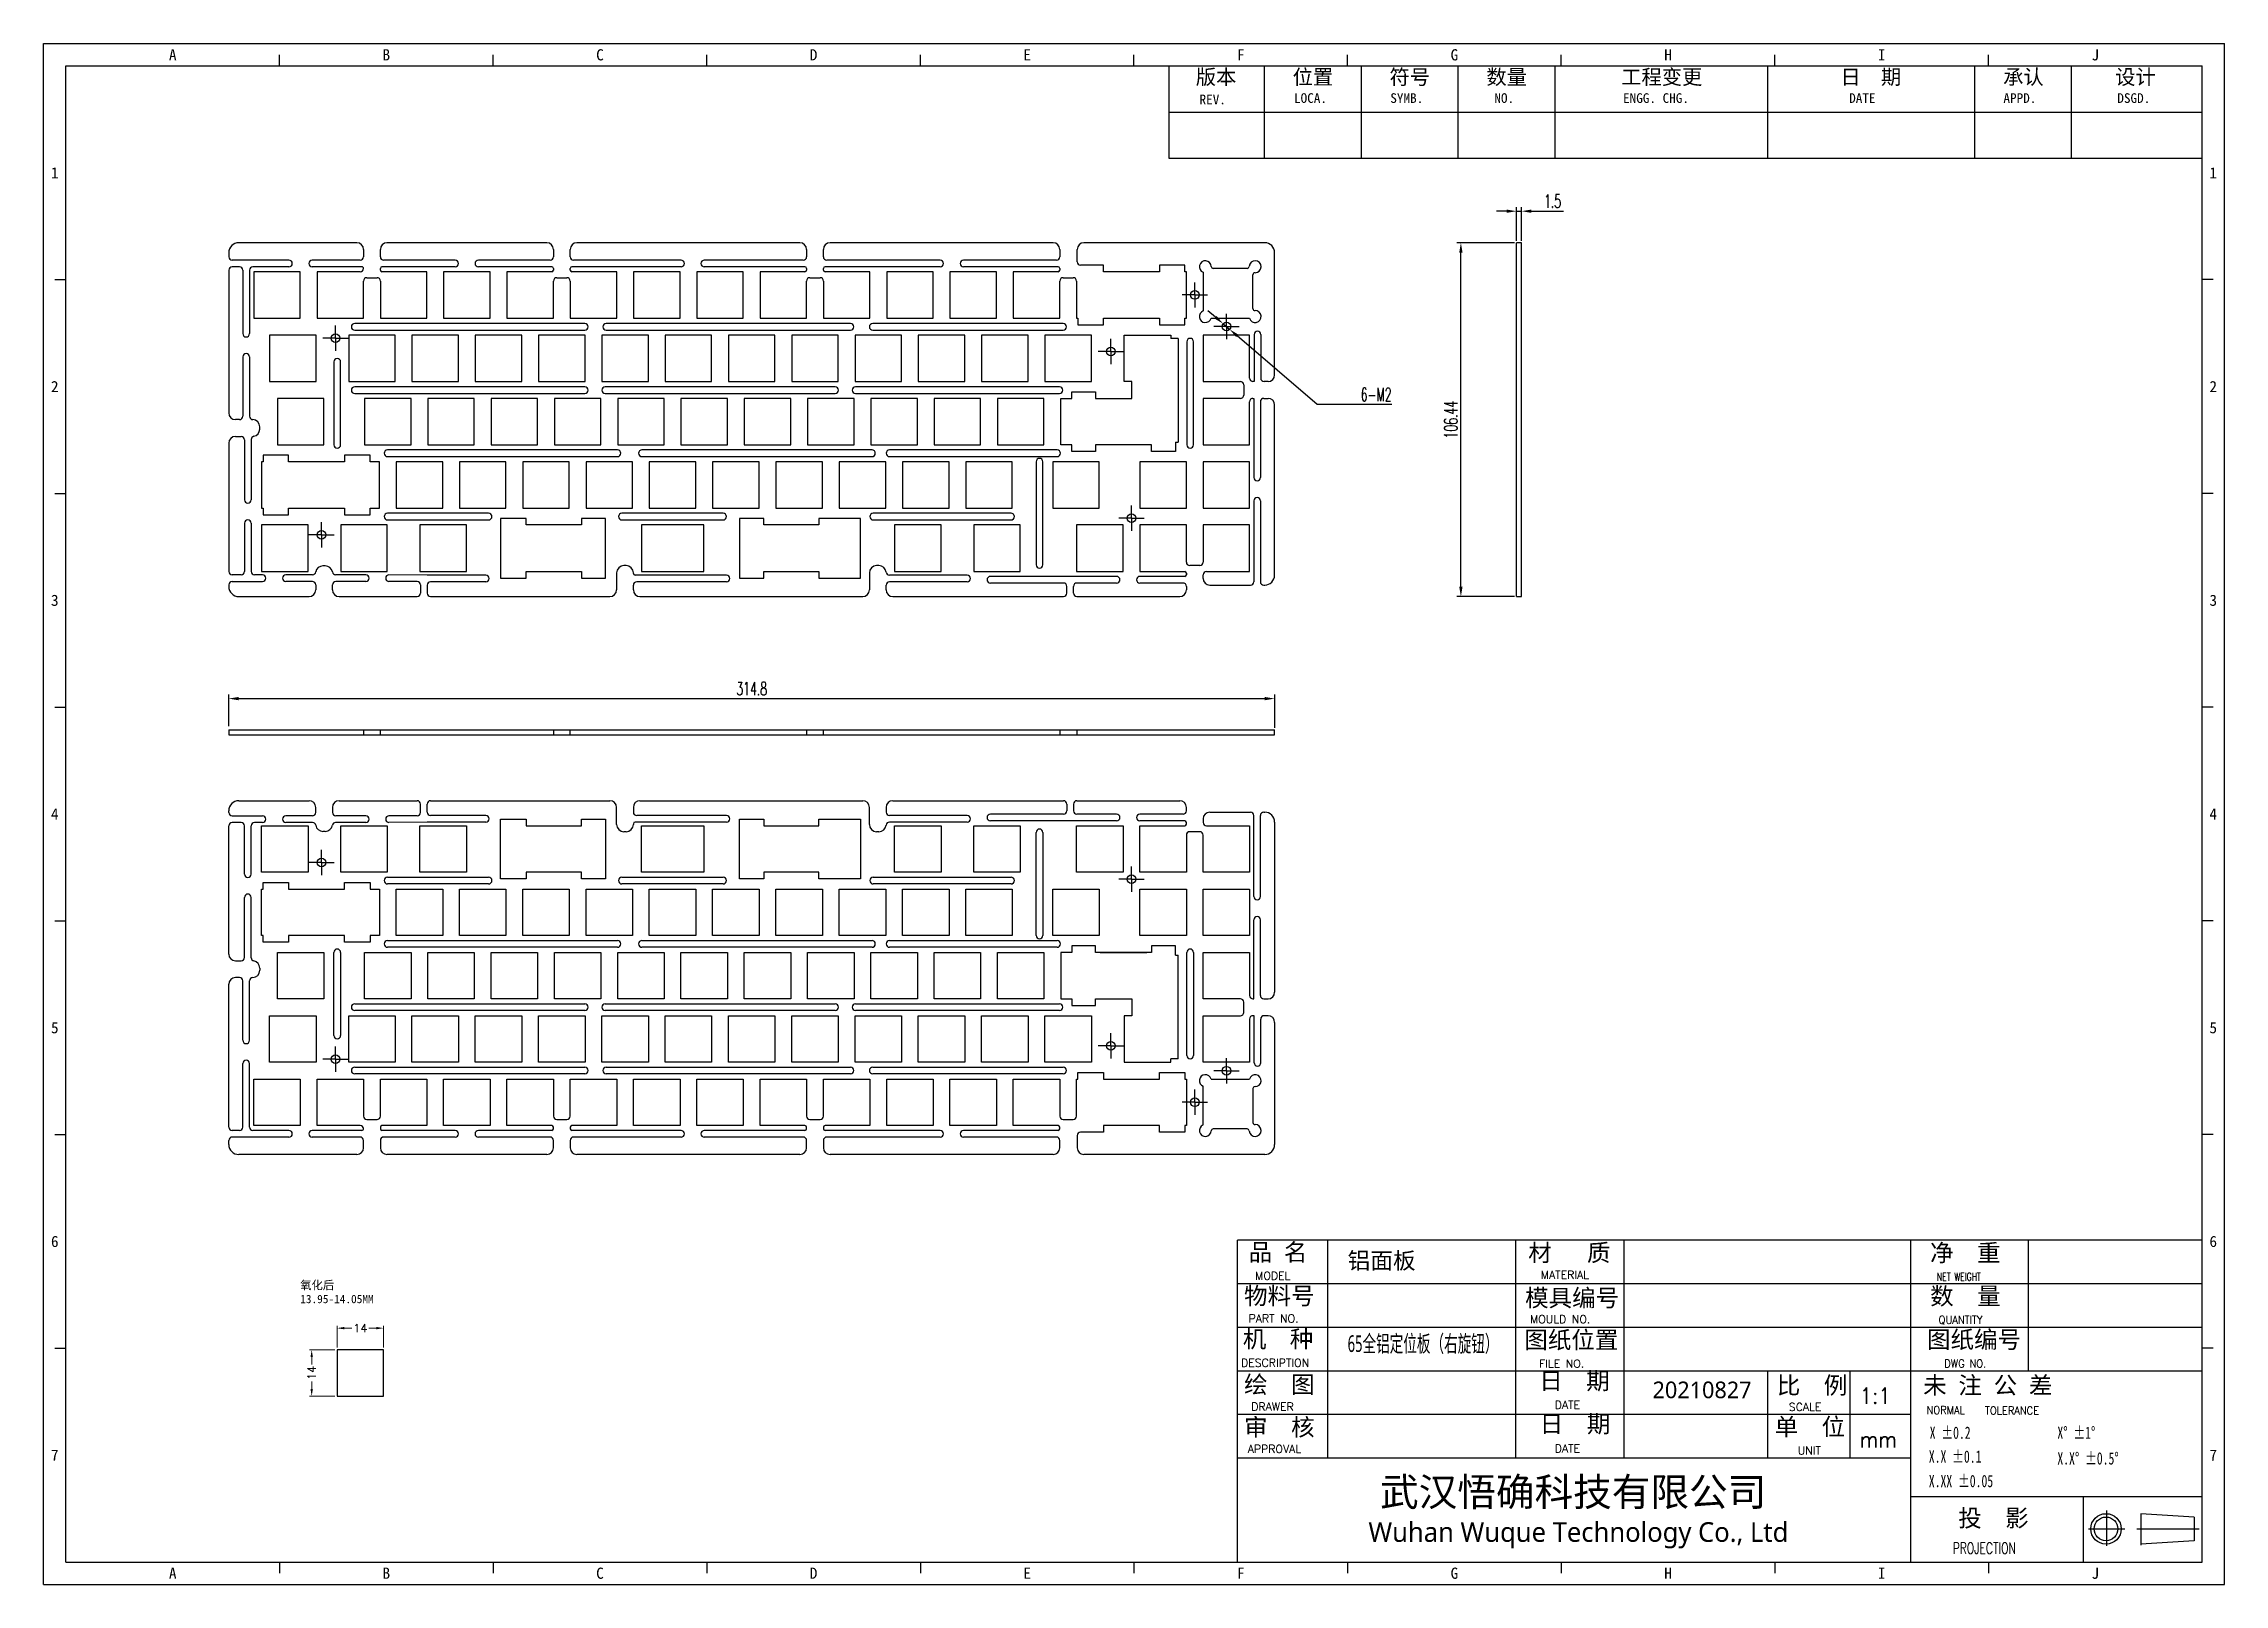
# Model space of a CAD drawing. Header units: millimetres. Extents: x 902 to 1558, y 228 to 692.
import ezdxf
from ezdxf.enums import TextEntityAlignment as Align

# ---------------------------------------------------------------- set-up
doc = ezdxf.new("R2010")
doc.units = ezdxf.units.MM
doc.header["$PDSIZE"] = -1
for name, color, linetype in [('10', 7, 'Continuous'), ('BORDER', 5, 'Continuous'), ('开槽', 10, 'Continuous'), ('标注线', 7, 'Continuous')]:
    doc.layers.add(name, color=color, linetype=linetype)
doc.layers.add('dim', color=82, linetype='Continuous', lineweight=9)
doc.styles.add('BORDER', font='')
doc.styles.add('HZTXT', font='romans.shx', dxfattribs={"width": 0.6, "bigfont": 'HZTXT.shx'})
doc.styles.add('ROMANC', font='romanc.shx', dxfattribs={"bigfont": 'gbcbig.shx'})
doc.styles.add('图框文字', font='romans.shx')
doc.styles.get('BORDER').set_extended_font_data('SimSun')
doc.dimstyles.new('YanXiu', dxfattribs={"dimtxt": 2.5, "dimasz": 2.2, "dimexe": 0.66, "dimexo": 0.66, "dimgap": 0.66, "dimtad": 0, "dimdsep": 46, "dimtxsty": 'ROMANC', "dimcen": 0, "dimclrd": 256, "dimclre": 131, "dimclrt": 42, "dimazin": 2, "dimtfac": 1, "dimtofl": 0, "dimtmove": 0, "dimatfit": 3, "dimfxl": 0, "dimlwd": 5, "dimlwe": 5, "dimarcsym": 0})
doc.dimstyles.new('无公差', dxfattribs={"dimtxt": 4, "dimasz": 3, "dimexe": 1.25, "dimexo": 0.625, "dimgap": 1, "dimtad": 1, "dimtoh": 1, "dimdsep": 46, "dimtxsty": 'HZTXT', "dimcen": 3, "dimclrd": 1, "dimclre": 1, "dimclrt": 5, "dimazin": 0, "dimtp": 0.15, "dimtm": 0.15, "dimtfac": 1, "dimtmove": 0, "dimatfit": 3, "dimfxl": 0, "dimarcsym": 0})

msp = doc.modelspace()

# ---------------------------------------------------------------- texts
at = {"color": 7, "insert": (979.061, 319.265), "char_height": 2.5, "width": 21.51214, "attachment_point": 1}
msp.add_mtext('{\\fSimSun|b0|i0|c134|p2;氧化后\\P13.95-14.05MM}', dxfattribs=at)
at = {"layer": 'dim', "color": 42, "char_height": 5, "attachment_point": 1, "style": 'ROMANC'}
for s, insert in [('{\\fMicrosoft YaHei|b0|i0|c134|p34;铝面板}', (1294.325, 327.907)), ('{\\fMicrosoft YaHei|b0|i0|c134|p34;\\W0.6;65全铝定位板（右旋钮）}', (1294.325, 302.927)), ('{\\fMicrosoft YaHei|b0|i0|c134|p34;2021082\\fMicrosoft YaHei|b0|i0|c0|p34;7}', (1386.093, 289.014))]:
    msp.add_mtext(s, dxfattribs=dict(at, insert=insert))

# ---------------------------------------------------------------- blocks, each defined once
blk = doc.blocks.new('SW_CENTERMARKSYMBOL_0')
at = {"layer": '10', "color": 0}
for p, q in [((-2.5, 0), (-3.8, 0)), ((0, 0), (-2.5, 0)), ((0, 2.5), (0, 3.8)), ((0, 0), (0, 2.5)), ((0, 0), (0, -2.5)), ((0, 0), (2.5, 0)), ((2.5, 0), (3.8, 0)), ((0, -2.5), (0, -3.8))]:
    blk.add_line(p, q, dxfattribs=at)
blk = doc.blocks.new('SW_CENTERMARKSYMBOL_2')
at = {"layer": '10', "color": 0}
for p, q in [((-2.5, 0), (-3.8, 0)), ((0, 0), (-2.5, 0)), ((0, 2.5), (0, 3.8)), ((0, 0), (0, 2.5)), ((0, 0), (0, -2.5)), ((0, 0), (2.5, 0)), ((2.5, 0), (3.8, 0)), ((0, -2.5), (0, -3.8))]:
    blk.add_line(p, q, dxfattribs=at)
blk = doc.blocks.new('SW_CENTERMARKSYMBOL_3')
at = {"layer": '10', "color": 0}
for p, q in [((-2.5, 0), (-3.8, 0)), ((0, 0), (-2.5, 0)), ((0, 2.5), (0, 3.8)), ((0, 0), (0, 2.5)), ((0, 0), (0, -2.5)), ((0, 0), (2.5, 0)), ((2.5, 0), (3.8, 0)), ((0, -2.5), (0, -3.8))]:
    blk.add_line(p, q, dxfattribs=at)
blk = doc.blocks.new('SW_CENTERMARKSYMBOL_4')
at = {"layer": '10', "color": 0}
for p, q in [((-2.5, 0), (-3.8, 0)), ((0, 0), (-2.5, 0)), ((0, 2.5), (0, 3.8)), ((0, 0), (0, 2.5)), ((0, 0), (0, -2.5)), ((0, 0), (2.5, 0)), ((2.5, 0), (3.8, 0)), ((0, -2.5), (0, -3.8))]:
    blk.add_line(p, q, dxfattribs=at)
blk = doc.blocks.new('SW_CENTERMARKSYMBOL_6')
at = {"layer": '10', "color": 0}
for p, q in [((-2.5, 0), (-3.8, 0)), ((0, 0), (-2.5, 0)), ((0, 2.5), (0, 3.8)), ((0, 0), (0, 2.5)), ((0, 0), (0, -2.5)), ((0, 0), (2.5, 0)), ((2.5, 0), (3.8, 0)), ((0, -2.5), (0, -3.8))]:
    blk.add_line(p, q, dxfattribs=at)
blk = doc.blocks.new('SW_CENTERMARKSYMBOL_7')
at = {"layer": '10', "color": 0}
for p, q in [((-2.5, 0), (-3.8, 0)), ((0, 0), (-2.5, 0)), ((0, 2.5), (0, 3.8)), ((0, 0), (0, 2.5)), ((0, 0), (0, -2.5)), ((0, 0), (2.5, 0)), ((2.5, 0), (3.8, 0)), ((0, -2.5), (0, -3.8))]:
    blk.add_line(p, q, dxfattribs=at)
blk = doc.blocks.new('*D9')
at = {"layer": 'Defpoints', "color": 0, "ltscale": 0.5, "transparency": 16777216}
for p in [(1256.84, 607.25), (1258.82, 605.56)]:
    blk.add_point(p, dxfattribs=at)
at = {"layer": '标注线', "color": 1, "lineweight": -2, "ltscale": 0.5, "transparency": 16777216}
for p, q in [((1254.57, 609.21), (1252.29, 611.16)), ((1256.84, 607.25), (1258.82, 605.56)), ((1285.15, 582.93), (1261.09, 603.6)), ((1307.63, 582.93), (1285.15, 582.93))]:
    blk.add_line(p, q, dxfattribs=at)
at = {"layer": '标注线', "color": 1, "ltscale": 0.5, "transparency": 16777216}
for points in [[(1254.9, 609.59), (1254.24, 608.83), (1256.84, 607.25)], [(1261.42, 603.98), (1260.77, 603.22), (1258.82, 605.56)]]:
    blk.add_solid(points, dxfattribs=at)
at = {"layer": '标注线', "color": 5, "ltscale": 0.5, "transparency": 16777216, "insert": (1302.89, 585.93), "char_height": 4, "attachment_point": 5, "style": 'HZTXT'}
blk.add_mtext('6-M2', dxfattribs=at)
blk = doc.blocks.new('A4图框')
at = {"color": 253}
for p, q in [((2700.12, 2161.68), (2700.12, 2127.02)), ((2736.04, 2161.68), (2736.04, 2127.02)), ((2772.49, 2161.68), (2772.49, 2127.02)), ((2808.94, 2161.68), (2808.94, 2127.02)), ((2845.39, 2161.68), (2845.39, 2127.02)), ((2925.57, 2127.02), (2925.57, 2161.68)), ((3003.33, 2161.68), (3003.33, 2127.02)), ((3039.78, 2127.02), (3039.78, 2161.68)), ((2700.12, 2144.32), (3088.9, 2144.32)), ((2700.12, 2127.02), (3088.9, 2127.02))]:
    blk.add_line(p, q, dxfattribs=at)
at = {"lineweight": 25}
for p, q in [((2725.99, 1599.08), (2725.99, 1720.09)), ((3088.9, 1720.09), (2725.99, 1720.09)), ((2759.81, 1720.09), (2759.81, 1638.13)), ((2830.62, 1720.09), (2830.62, 1638.13)), ((2979.19, 1720.09), (2979.19, 1599.08)), ((3023.51, 1720.09), (3023.51, 1670.92)), ((3088.9, 1703.7), (2725.99, 1703.7)), ((3088.9, 1687.31), (2725.99, 1687.31)), ((3088.9, 1670.92), (2725.99, 1670.92)), ((2925.43, 1670.92), (2925.43, 1638.13)), ((2956.46, 1638.13), (2956.46, 1670.92)), ((2979.19, 1654.52), (2725.99, 1654.52)), ((2979.19, 1638.13), (2725.99, 1638.13)), ((3088.9, 1623.63), (2979.19, 1623.63)), ((3044.14, 1623.63), (3044.14, 1599.08)), ((3052.92, 1618.5), (3052.92, 1605.13)), ((3085.98, 1616), (3065.82, 1617.26)), ((3065.82, 1617.26), (3065.82, 1605.48)), ((3046.13, 1611.54), (3059.88, 1611.54)), ((3064.34, 1611.54), (3087.8, 1611.54)), ((3085.98, 1607.07), (3065.82, 1605.81))]:
    blk.add_line(p, q, dxfattribs=at)
for p, q in [((2871.36, 1720.09), (2871.36, 1638.13)), ((3085.98, 1616), (3085.98, 1607.07))]:
    blk.add_line(p, q)
for radius in [5.73, 4.47]:
    blk.add_circle((3052.76, 1611.54), radius, dxfattribs=at)
at = {"layer": 'BORDER', "color": 0, "linetype": 'Continuous'}
for p, q in [((2276.83, 1590.69), (2276.83, 2170.08)), ((2276.83, 2170.08), (3097.29, 2170.08)), ((3097.29, 1590.69), (3097.29, 2170.08)), ((2285.22, 1599.08), (2285.22, 2161.68)), ((2285.22, 2161.68), (3088.9, 2161.68)), ((2365.59, 2161.68), (2365.59, 2165.88)), ((2445.96, 2161.68), (2445.96, 2165.88)), ((2526.33, 2161.68), (2526.33, 2165.88)), ((2606.69, 2161.68), (2606.69, 2165.88)), ((2687.06, 2161.68), (2687.06, 2165.88)), ((2767.43, 2161.68), (2767.43, 2165.88)), ((2847.8, 2161.68), (2847.8, 2165.88)), ((2928.17, 2161.68), (2928.17, 2165.88)), ((3008.53, 2161.68), (3008.53, 2165.88)), ((3088.9, 1599.08), (3088.9, 2161.68)), ((2281.03, 2081.32), (2285.22, 2081.32)), ((3093.1, 2081.32), (3088.9, 2081.32)), ((2281.03, 2000.95), (2285.22, 2000.95)), ((3093.1, 2000.95), (3088.9, 2000.95)), ((2281.03, 1920.58), (2285.22, 1920.58)), ((3093.1, 1920.58), (3088.9, 1920.58)), ((2281.03, 1840.21), (2285.22, 1840.21)), ((3093.1, 1840.21), (3088.9, 1840.21)), ((2281.03, 1759.84), (2285.22, 1759.84)), ((3093.1, 1759.84), (3088.9, 1759.84)), ((2281.03, 1679.48), (2285.22, 1679.48)), ((3093.1, 1679.48), (3088.9, 1679.48)), ((2285.22, 1599.08), (3088.9, 1599.08)), ((2365.59, 1599.08), (2365.59, 1594.89)), ((2445.96, 1599.08), (2445.96, 1594.89)), ((2526.33, 1599.08), (2526.33, 1594.89)), ((2606.69, 1599.08), (2606.69, 1594.89)), ((2687.06, 1599.08), (2687.06, 1594.89)), ((2767.43, 1599.08), (2767.43, 1594.89)), ((2847.8, 1599.08), (2847.8, 1594.89)), ((2928.17, 1599.08), (2928.17, 1594.89)), ((3008.53, 1599.08), (3008.53, 1594.89)), ((2276.83, 1590.69), (3097.29, 1590.69))]:
    blk.add_line(p, q, dxfattribs=at)
at = {"color": 0, "linetype": 'Continuous'}
blk.add_text('REV.', height=3.645, dxfattribs=at).set_placement((2711.72, 2147.26))
at = {"lineweight": 25, "style": '图框文字'}
for s, height, p in [('MODEL', 3.007, (2732.62, 1705.24)), ('PART NO.', 3.007, (2730.16, 1689.16)), ('MOULD NO.', 3.007, (2836.05, 1688.87)), ('DESCRIPTION', 3.0071, (2727.34, 1672.49)), ('FILE NO.', 3.007, (2839.44, 1672.18)), ('DRAWER', 3.007, (2731.18, 1656.01)), ('DATE', 3.007, (2845.37, 1656.66)), ('SCALE', 3.007, (2933.43, 1655.89)), ('APPROVAL', 3.007, (2729.85, 1640.1)), ('DATE', 3.007, (2845.37, 1640.27)), ('UNIT', 3.007, (2936.75, 1639.5))]:
    blk.add_text(s, height=height, dxfattribs=at).set_placement(p)
for s, height, width, p in [('NET WEIGHT', 3.007, 0.7, (2989.15, 1704.88)), ('QUANTITY', 3.007, 0.9, (2989.82, 1688.66)), ('DWG NO.', 3.007, 0.9, (2991.91, 1672.22)), ('1:1', 6.014, 0.9, (2960.13, 1658.6)), ('NORMAL', 3.007, 0.9, (2985.27, 1654.72)), ('TOLERANCE', 3.007, 0.9, (3007.24, 1654.55)), ('mm', 6.014, 0.9, (2960.13, 1642.21)), ('PROJECTION', 4.21, 0.7, (2995.09, 1602.19))]:
    blk.add_text(s, height=height, dxfattribs=dict(at, width=width)).set_placement(p)
at = {"color": 4, "lineweight": 15, "width": 0.7}
for s, height, p in [('X %%p0.2', 4.622, (2986.42, 1645.42)), ('X%%d %%p1%%d', 4.6222, (3034.46, 1645.42)), ('X.X %%p0.1', 4.622, (2986.09, 1636.43)), ('X.X%%D %%p0.5%%D', 4.6222, (3034.46, 1635.75)), ('X.XX %%p0.05', 4.6222, (2986.09, 1627.24))]:
    blk.add_text(s, height=height, dxfattribs=at).set_placement(p)
at = {"color": 141, "char_height": 5.5887, "width": 97.8321, "attachment_point": 1}
for s, insert in [('{\\fSimSun|b0|i0|c134|p54;版本}', (2710.31, 2160.34)), ('{\\fSimSun|b0|i0|c134|p54;位置}', (2746.76, 2160.34)), ('{\\fSimSun|b0|i0|c134|p54;符号}', (2783.21, 2160.34)), ('{\\fSimSun|b0|i0|c134|p54;数量}', (2819.65, 2160.34)), ('{\\fSimSun|b0|i0|c134|p54;工程变更}', (2870.37, 2160.34)), ('{\\fSimSun|b0|i0|c134|p54;日  期}', (2952.83, 2160.34)), ('{\\fSimSun|b0|i0|c134|p54;承认}', (3014.05, 2160.34)), ('{\\fSimSun|b0|i0|c134|p54;设计}', (3056.23, 2160.34))]:
    blk.add_mtext(s, dxfattribs=dict(at, insert=insert))
at = {"color": 0, "linetype": 'Continuous', "char_height": 3.645, "width": 36.3332, "attachment_point": 1}
for s, insert in [('LOCA.', (2747.27, 2151.43)), ('SYMB.', (2783.49, 2151.43)), ('NO.', (2822.65, 2151.43)), ('ENGG. CHG.', (2871.06, 2151.43)), ('DATE', (2956.13, 2151.43)), ('APPD.', (3014.16, 2151.43)), ('DSGD.', (3057.02, 2151.43))]:
    blk.add_mtext(s, dxfattribs=dict(at, insert=insert))
at = {"color": 7, "char_height": 6.4852, "attachment_point": 1}
for s, insert, width in [('{\\fSimSun|b0|i0|c134|p54;品 名}', (2730.18, 1718.83), 28.2719), ('{\\fSimSun|b0|i0|c134|p54;材   质}', (2835.4, 1718.66), 71.2021), ('{\\fSimSun|b0|i0|c134|p54;净  重}', (2986.55, 1718.61), 41.7984), ('{\\fSimSun|b0|i0|c134|p54;物料号}', (2728.48, 1702.44), 28.2719), ('{\\fSimSun|b0|i0|c134|p54;模具编号}', (2834.2, 1701.67), 46.0493), ('{\\fSimSun|b0|i0|c134|p54;数  量}', (2986.6, 1702.36), 42.8112), ('{\\fSimSun|b0|i0|c134|p54;机  种}', (2728.01, 1686.2), 28.2719), ('{\\fSimSun|b0|i0|c134|p54;图纸位置}', (2833.91, 1685.87), 72.6913), ('{\\fSimSun|b0|i0|c134|p54;图纸编号}', (2985.42, 1686), 41.8686), ('{\\fSimSun|b0|i0|c134|p54;绘  图}', (2728.48, 1669.1), 28.2719), ('{\\fSimSun|b0|i0|c134|p54;日  期  }', (2839.52, 1670.49), 28.2719), ('{\\fSimSun|b0|i0|c134|p54;比  例  }', (2928.91, 1668.79), 28.2719), ('{\\fSimSun|b0|i0|c134|p54;未 注 公 差}', (2983.96, 1668.81), 58.65), ('{\\fSimSun|b0|i0|c134|p54;审  核}', (2728.48, 1653.07), 28.2719), ('{\\fSimSun|b0|i0|c134|p54;日  期  }', (2839.74, 1654.27), 28.2719), ('{\\fSimSun|b0|i0|c134|p54;单  位  }', (2928.09, 1653.22), 28.2719), ('{\\fSimSun|b0|i0|c134|p54;投  影}', (2997.15, 1618.85), 28.2719)]:
    blk.add_mtext(s, dxfattribs=dict(at, insert=insert, width=width))
at = {"lineweight": 25, "insert": (2840.11, 1708.6), "char_height": 3.007, "width": 44.1748, "attachment_point": 1, "style": '图框文字'}
blk.add_mtext('MATERIAL', dxfattribs=at)
at = {"color": 7, "attachment_point": 5}
for s, insert, char_height in [('{\\fSimHei|b0|i0|c134|p49;武汉悟确科技有限公司}', (2852.29, 1624.86), 10.6528), ('{\\fMicrosoft YaHei|b0|i0|c134|p34; Wuhan Wuque Technology Co., Ltd}', (2853, 1609.13), 7.3824)]:
    blk.add_mtext(s, dxfattribs=dict(at, insert=insert, char_height=char_height))
at = {"layer": 'BORDER', "color": 0, "style": 'BORDER'}
for s, p in [('A', (2325.41, 2165.88)), ('B', (2405.78, 2165.88)), ('C', (2486.14, 2165.88)), ('D', (2566.51, 2165.88)), ('E', (2646.88, 2165.88)), ('F', (2727.25, 2165.88)), ('G', (2807.61, 2165.88)), ('H', (2887.98, 2165.88)), ('I', (2968.35, 2165.88)), ('J', (3048.72, 2165.88)), ('1', (2281.03, 2121.5)), ('1', (3093.1, 2121.5)), ('2', (2281.03, 2041.13)), ('2', (3093.1, 2041.13)), ('3', (2281.03, 1960.76)), ('3', (3093.1, 1960.76)), ('4', (2281.03, 1880.4)), ('4', (3093.1, 1880.4)), ('5', (2281.03, 1800.03)), ('5', (3093.1, 1800.03)), ('6', (2281.03, 1719.66)), ('6', (3093.1, 1719.66)), ('7', (2281.03, 1639.29)), ('7', (3093.1, 1639.29)), ('A', (2325.41, 1594.89)), ('B', (2405.78, 1594.89)), ('C', (2486.14, 1594.89)), ('D', (2566.51, 1594.89)), ('E', (2646.88, 1594.89)), ('F', (2727.25, 1594.89)), ('G', (2807.61, 1594.89)), ('H', (2887.98, 1594.89)), ('I', (2968.35, 1594.89)), ('J', (3048.72, 1594.89))]:
    blk.add_text(s, height=4.2, dxfattribs=at).set_placement(p, align=Align.MIDDLE_CENTER)
blk = doc.blocks.new('*D22')
at = {"color": 131, "lineweight": 5, "transparency": 16777216}
for p, q in [((990.15, 299.25), (990.15, 305.74)), ((1004.15, 299.25), (1004.15, 305.74))]:
    blk.add_line(p, q, dxfattribs=at)
at = {"lineweight": 5, "transparency": 16777216}
for p, q in [((992.35, 305.08), (994.59, 305.08)), ((1001.95, 305.08), (999.72, 305.08))]:
    blk.add_line(p, q, dxfattribs=at)
at = {"transparency": 16777216}
for points in [[(992.35, 305.45), (992.35, 304.72), (990.15, 305.08)], [(1001.95, 305.45), (1001.95, 304.72), (1004.15, 305.08)]]:
    blk.add_solid(points, dxfattribs=at)
at = {"layer": 'Defpoints', "color": 0, "transparency": 16777216}
for p in [(1004.15, 305.08), (990.15, 298.59), (1004.15, 298.59)]:
    blk.add_point(p, dxfattribs=at)
at = {"color": 42, "transparency": 16777216, "insert": (997.15, 305.08), "char_height": 2.5, "attachment_point": 5, "style": 'ROMANC'}
blk.add_mtext('14', dxfattribs=at)
blk = doc.blocks.new('*D23')
at = {"color": 131, "lineweight": 5, "transparency": 16777216}
for p, q in [((989.49, 298.59), (981.86, 298.59)), ((989.49, 284.59), (981.86, 284.59))]:
    blk.add_line(p, q, dxfattribs=at)
at = {"lineweight": 5, "transparency": 16777216}
for p, q in [((982.52, 296.39), (982.52, 294.16)), ((982.52, 286.79), (982.52, 289.03))]:
    blk.add_line(p, q, dxfattribs=at)
at = {"transparency": 16777216}
for points in [[(982.16, 296.39), (982.89, 296.39), (982.52, 298.59)], [(982.16, 286.79), (982.89, 286.79), (982.52, 284.59)]]:
    blk.add_solid(points, dxfattribs=at)
at = {"layer": 'Defpoints', "color": 0, "transparency": 16777216}
for p in [(990.15, 298.59), (982.52, 284.59), (990.15, 284.59)]:
    blk.add_point(p, dxfattribs=at)
at = {"color": 42, "transparency": 16777216, "insert": (982.52, 291.59), "char_height": 2.5, "attachment_point": 5, "rotation": 90, "style": 'ROMANC'}
blk.add_mtext('14', dxfattribs=at)
blk = doc.blocks.new('*D24')
at = {"color": 1, "lineweight": -2, "transparency": 16777216}
for p, q in [((957.56, 486.15), (957.56, 495.72)), ((960.56, 494.47), (1269.36, 494.47)), ((1272.36, 485.69), (1272.36, 495.72))]:
    blk.add_line(p, q, dxfattribs=at)
at = {"color": 1, "transparency": 16777216}
for points in [[(960.56, 494.97), (960.56, 493.97), (957.56, 494.47)], [(1269.36, 494.97), (1269.36, 493.97), (1272.36, 494.47)]]:
    blk.add_solid(points, dxfattribs=at)
at = {"layer": 'Defpoints', "color": 0, "transparency": 16777216}
for p in [(1272.36, 494.47), (957.56, 485.52), (1272.36, 485.06)]:
    blk.add_point(p, dxfattribs=at)
at = {"color": 5, "transparency": 16777216, "insert": (1114.96, 497.47), "char_height": 4, "attachment_point": 5, "style": 'HZTXT'}
blk.add_mtext('314.8', dxfattribs=at)
blk = doc.blocks.new('*D25')
at = {"color": 1, "lineweight": -2, "transparency": 16777216}
for p, q in [((1344.52, 631.62), (1327.16, 631.62)), ((1328.41, 528.18), (1328.41, 628.62)), ((1344.52, 525.18), (1327.16, 525.18))]:
    blk.add_line(p, q, dxfattribs=at)
at = {"color": 1, "transparency": 16777216}
for points in [[(1327.91, 628.62), (1328.91, 628.62), (1328.41, 631.62)], [(1327.91, 528.18), (1328.91, 528.18), (1328.41, 525.18)]]:
    blk.add_solid(points, dxfattribs=at)
at = {"layer": 'Defpoints', "color": 0, "transparency": 16777216}
for p in [(1328.41, 631.62), (1345.15, 631.62), (1345.15, 525.18)]:
    blk.add_point(p, dxfattribs=at)
at = {"color": 5, "transparency": 16777216, "insert": (1325.41, 578.4), "char_height": 4, "attachment_point": 5, "rotation": 90, "style": 'HZTXT'}
blk.add_mtext('106.44', dxfattribs=at)
blk = doc.blocks.new('*D26')
at = {"color": 1, "lineweight": -2, "transparency": 16777216}
for p, q in [((1342.15, 641.11), (1339.15, 641.11)), ((1345.15, 632.24), (1345.15, 642.36)), ((1345.15, 641.11), (1346.65, 641.11)), ((1346.65, 632.24), (1346.65, 642.36)), ((1349.65, 641.11), (1359.33, 641.11))]:
    blk.add_line(p, q, dxfattribs=at)
at = {"color": 1, "transparency": 16777216}
for points in [[(1342.15, 641.61), (1342.15, 640.61), (1345.15, 641.11)], [(1349.65, 641.61), (1349.65, 640.61), (1346.65, 641.11)]]:
    blk.add_solid(points, dxfattribs=at)
at = {"layer": 'Defpoints', "color": 0, "transparency": 16777216}
for p in [(1346.65, 641.11), (1345.15, 631.62), (1346.65, 631.62)]:
    blk.add_point(p, dxfattribs=at)
at = {"color": 5, "transparency": 16777216, "insert": (1355.99, 644.11), "char_height": 4, "attachment_point": 5, "style": 'HZTXT'}
blk.add_mtext('1.5', dxfattribs=at)

# ---------------------------------------------------------------- dimensions: what is measured, and where the dimension line sits
for base, p1, p2, dimstyle, picture, middle in [((1346.647, 641.112), (1345.147, 631.619), (1346.647, 631.619), '无公差', '*D26', (1355.99, 644.112)), ((1272.356, 494.469), (957.557, 485.521), (1272.356, 485.064), '无公差', '*D24', (1114.957, 497.469)), ((1004.154, 305.084), (990.154, 298.59), (1004.154, 298.59), 'YanXiu', '*D22', (997.154, 305.084))]:
    dim = msp.add_linear_dim(base=base, p1=p1, p2=p2, dimstyle=dimstyle)
    dim.commit()
    dim.dimension.update_dxf_attribs({"geometry": picture, "text_midpoint": middle})
for base, p1, p2, dimstyle, picture, middle in [((1328.409, 631.619), (1345.147, 525.179), (1345.147, 631.619), '无公差', '*D25', (1325.409, 578.399)), ((982.524, 284.59), (990.154, 298.59), (990.154, 284.59), 'YanXiu', '*D23', (982.524, 291.59))]:
    dim = msp.add_linear_dim(base=base, p1=p1, p2=p2, angle=90, dimstyle=dimstyle)
    dim.commit()
    dim.dimension.update_dxf_attribs({"geometry": picture, "text_midpoint": middle})
at = {"layer": '标注线', "ltscale": 0.5}
dim = msp.add_diameter_dim_2p(p1=(1256.845, 607.253), p2=(1258.816, 605.558), text='6-M2', dimstyle='无公差', dxfattribs=at)
dim.commit()
dim.dimension.update_dxf_attribs({"geometry": '*D9', "text_midpoint": (1302.886, 582.93), "dimtype": 163})

# ---------------------------------------------------------------- linework, layer by layer
at = {"color": 7, "linetype": 'Continuous', "lineweight": 25}
for p, q in [((996.13, 631.619), (960.557, 631.619)), ((1053.28, 631.619), (1005.181, 631.619)), ((1129.48, 631.619), (1062.331, 631.619)), ((1205.68, 631.619), (1138.531, 631.619)), ((1269.356, 631.619), (1214.932, 631.619)), ((1346.647, 631.619), (1345.147, 631.619)), ((1345.147, 525.179), (1345.147, 631.619)), ((1346.647, 525.179), (1346.647, 631.619)), ((957.557, 628.619), (957.557, 627.368)), ((975.688, 626.368), (958.557, 626.368)), ((960.813, 624.368), (958.557, 624.368)), ((975.688, 624.368), (964.813, 624.368)), ((997.13, 626.368), (982.688, 626.368)), ((997.629, 624.368), (982.688, 624.368)), ((998.13, 629.619), (998.13, 627.368)), ((1003.181, 627.368), (1003.181, 629.619)), ((1003.181, 623.405), (1003.181, 623.868)), ((1025.688, 624.368), (1003.681, 624.368)), ((1025.688, 626.368), (1004.181, 626.368)), ((1054.28, 626.368), (1032.688, 626.368)), ((1054.78, 624.368), (1032.688, 624.368)), ((1055.28, 629.619), (1055.28, 627.368)), ((1055.28, 623.868), (1055.28, 623.405)), ((1060.331, 627.368), (1060.331, 629.619)), ((1060.331, 623.405), (1060.331, 623.868)), ((1093.688, 624.368), (1060.831, 624.368)), ((1093.688, 626.368), (1061.331, 626.368)), ((1130.48, 626.368), (1100.688, 626.368)), ((1130.98, 624.368), (1100.688, 624.368)), ((1131.48, 629.619), (1131.48, 627.368)), ((1131.48, 623.868), (1131.48, 623.405)), ((1136.531, 627.368), (1136.531, 629.619)), ((1136.531, 623.405), (1136.531, 623.868)), ((1171.688, 624.368), (1137.031, 624.368)), ((1171.688, 626.368), (1137.531, 626.368)), ((1206.68, 626.368), (1178.688, 626.368)), ((1207.18, 624.368), (1178.688, 624.368)), ((1207.68, 629.619), (1207.68, 627.368)), ((1207.68, 623.868), (1207.68, 623.405)), ((1212.932, 625.905), (1212.932, 629.619)), ((1220.85, 624.905), (1213.932, 624.905)), ((1220.85, 622.905), (1220.85, 624.905)), ((1244.85, 624.905), (1237.65, 624.905)), ((1237.65, 624.905), (1237.65, 622.905)), ((1245.356, 624.905), (1244.85, 624.905)), ((1244.85, 624.905), (1244.85, 624.905)), ((1245.356, 622.905), (1245.356, 624.905)), ((1264.084, 623.905), (1253.879, 623.905)), ((1272.356, 591.855), (1272.356, 628.619)), ((957.557, 623.368), (957.557, 580.399)), ((961.813, 623.368), (961.813, 604.264)), ((963.813, 623.368), (963.813, 604.264)), ((979.081, 622.905), (965.081, 622.905)), ((965.081, 622.905), (965.081, 608.905)), ((979.081, 608.905), (979.081, 622.905)), ((997.13, 622.905), (984.131, 622.905)), ((984.131, 622.905), (984.131, 608.905)), ((998.13, 608.905), (998.13, 620.105)), ((999.13, 621.105), (1002.181, 621.105)), ((1003.181, 620.105), (1003.181, 608.905)), ((1017.18, 622.905), (1003.681, 622.905)), ((1017.18, 608.905), (1017.18, 622.905)), ((1036.23, 622.905), (1022.231, 622.905)), ((1022.231, 622.905), (1022.231, 608.905)), ((1036.23, 608.905), (1036.23, 622.905)), ((1054.78, 622.905), (1041.281, 622.905)), ((1041.281, 622.905), (1041.281, 608.905)), ((1055.28, 608.905), (1055.28, 620.105)), ((1056.28, 621.105), (1059.33, 621.105)), ((1060.33, 620.105), (1060.33, 608.905)), ((1074.33, 622.905), (1060.831, 622.905)), ((1074.33, 608.905), (1074.33, 622.905)), ((1093.38, 622.905), (1079.379, 622.905)), ((1079.379, 622.905), (1079.379, 608.905)), ((1093.38, 608.905), (1093.38, 622.905)), ((1112.43, 622.905), (1098.431, 622.905)), ((1098.431, 622.905), (1098.431, 608.905)), ((1112.43, 608.905), (1112.43, 622.905)), ((1130.98, 622.905), (1117.481, 622.905)), ((1117.481, 622.905), (1117.481, 608.905)), ((1131.48, 608.905), (1131.48, 620.105)), ((1132.48, 621.105), (1135.531, 621.105)), ((1136.531, 620.105), (1136.531, 608.905)), ((1150.53, 622.905), (1137.031, 622.905)), ((1150.53, 608.905), (1150.53, 622.905)), ((1169.58, 622.905), (1155.581, 622.905)), ((1155.581, 622.905), (1155.581, 608.905)), ((1169.58, 608.905), (1169.58, 622.905)), ((1188.63, 622.905), (1174.631, 622.905)), ((1174.631, 622.905), (1174.631, 608.905)), ((1188.63, 608.905), (1188.63, 622.905)), ((1207.18, 622.905), (1193.681, 622.905)), ((1193.681, 622.905), (1193.681, 608.905)), ((1207.68, 608.905), (1207.68, 620.105)), ((1208.68, 621.105), (1211.73, 621.105)), ((1212.73, 620.105), (1212.73, 608.905)), ((1237.65, 622.905), (1220.85, 622.905)), ((1245.78, 622.905), (1245.356, 622.905)), ((1245.78, 608.905), (1245.78, 622.905)), ((1250.831, 622.727), (1250.831, 615.905)), ((1265.83, 611.805), (1265.83, 622.006)), ((1250.831, 615.905), (1250.831, 611.084)), ((965.081, 608.905), (979.081, 608.905)), ((984.131, 608.905), (998.13, 608.905)), ((1064.696, 607.336), (995.459, 607.336)), ((995.459, 605.336), (1064.696, 605.336)), ((1003.181, 608.905), (1017.18, 608.905)), ((1022.231, 608.905), (1036.23, 608.905)), ((1041.281, 608.905), (1055.28, 608.905)), ((1060.33, 608.905), (1074.33, 608.905)), ((1144.713, 607.336), (1071.137, 607.336)), ((1071.137, 605.336), (1144.713, 605.336)), ((1079.379, 608.905), (1093.38, 608.905)), ((1098.431, 608.905), (1112.43, 608.905)), ((1117.481, 608.905), (1131.48, 608.905)), ((1136.531, 608.905), (1150.53, 608.905)), ((1208.703, 607.336), (1151.379, 607.336)), ((1151.379, 605.336), (1208.703, 605.336)), ((1155.581, 608.905), (1169.58, 608.905)), ((1174.631, 608.905), (1188.63, 608.905)), ((1193.681, 608.905), (1207.68, 608.905)), ((1212.73, 608.905), (1213.132, 608.905)), ((1213.132, 608.905), (1213.132, 606.905)), ((1213.132, 606.905), (1220.73, 606.905)), ((1220.73, 606.905), (1220.73, 606.905)), ((1220.73, 606.905), (1220.85, 606.905)), ((1220.85, 606.905), (1220.85, 608.905)), ((1220.85, 608.905), (1237.65, 608.905)), ((1237.65, 608.905), (1237.65, 606.905)), ((1237.65, 606.905), (1237.781, 606.905)), ((1237.781, 606.905), (1245.356, 606.905)), ((1237.781, 606.905), (1237.781, 606.905)), ((1245.356, 606.905), (1245.356, 608.905)), ((1245.356, 608.905), (1245.78, 608.905)), ((1253.211, 608.905), (1258.83, 608.905)), ((1258.83, 608.905), (1264.752, 608.905)), ((1266.163, 603.994), (1266.163, 589.855)), ((1268.163, 603.994), (1268.163, 590.855)), ((983.843, 603.855), (969.844, 603.855)), ((969.844, 603.855), (969.844, 589.855)), ((983.843, 589.855), (983.843, 603.855)), ((1007.655, 603.855), (993.656, 603.855)), ((993.656, 603.855), (993.656, 589.855)), ((1007.655, 589.855), (1007.655, 603.855)), ((1026.705, 603.855), (1012.706, 603.855)), ((1012.706, 603.855), (1012.706, 589.855)), ((1026.705, 589.855), (1026.705, 603.855)), ((1045.755, 603.855), (1031.756, 603.855)), ((1031.756, 603.855), (1031.756, 589.855)), ((1045.755, 589.855), (1045.755, 603.855)), ((1064.805, 603.855), (1050.806, 603.855)), ((1050.806, 603.855), (1050.806, 589.855)), ((1064.805, 589.855), (1064.805, 603.855)), ((1083.855, 603.855), (1069.856, 603.855)), ((1069.856, 603.855), (1069.856, 589.855)), ((1083.855, 589.855), (1083.855, 603.855)), ((1102.905, 603.855), (1088.906, 603.855)), ((1088.906, 603.855), (1088.906, 589.855)), ((1102.905, 589.855), (1102.905, 603.855)), ((1121.955, 603.855), (1107.956, 603.855)), ((1107.956, 603.855), (1107.956, 589.855)), ((1121.955, 589.855), (1121.955, 603.855)), ((1141.005, 603.855), (1127.006, 603.855)), ((1127.006, 603.855), (1127.006, 589.855)), ((1141.005, 589.855), (1141.005, 603.855)), ((1160.055, 603.855), (1146.056, 603.855)), ((1146.056, 603.855), (1146.056, 589.855)), ((1160.055, 589.855), (1160.055, 603.855)), ((1179.105, 603.855), (1165.106, 603.855)), ((1165.106, 603.855), (1165.106, 589.855)), ((1179.105, 589.855), (1179.105, 603.855)), ((1198.155, 603.855), (1184.156, 603.855)), ((1184.156, 603.855), (1184.156, 589.855)), ((1198.155, 589.855), (1198.155, 603.855)), ((1217.205, 603.855), (1203.206, 603.855)), ((1203.206, 603.855), (1203.206, 589.855)), ((1217.205, 589.855), (1217.205, 603.855)), ((1245.905, 601.855), (1245.905, 570.805)), ((1247.905, 570.805), (1247.905, 601.855)), ((1264.83, 603.855), (1250.831, 603.855)), ((1250.831, 603.855), (1250.831, 589.855)), ((1264.83, 590.855), (1264.83, 603.855)), ((963.813, 597.264), (963.813, 579.396)), ((989.224, 595.805), (989.224, 570.805)), ((991.224, 570.805), (991.224, 595.805)), ((969.844, 589.855), (983.843, 589.855)), ((986.224, 584.805), (972.224, 584.805)), ((972.224, 584.805), (972.224, 570.805)), ((986.224, 570.805), (986.224, 584.805)), ((993.656, 589.855), (1007.655, 589.855)), ((1064.696, 588.272), (995.459, 588.272)), ((995.459, 586.272), (1064.696, 586.272)), ((1012.418, 584.805), (998.419, 584.805)), ((998.419, 584.805), (998.419, 570.805)), ((1012.418, 570.805), (1012.418, 584.805)), ((1012.706, 589.855), (1026.705, 589.855)), ((1031.468, 584.805), (1017.469, 584.805)), ((1017.469, 584.805), (1017.469, 570.805)), ((1031.468, 570.805), (1031.468, 584.805)), ((1031.756, 589.855), (1045.755, 589.855)), ((1050.518, 584.805), (1036.519, 584.805)), ((1036.519, 584.805), (1036.519, 570.805)), ((1050.518, 570.805), (1050.518, 584.805)), ((1050.806, 589.855), (1064.805, 589.855)), ((1069.568, 584.805), (1055.569, 584.805)), ((1055.569, 584.805), (1055.569, 570.805)), ((1069.568, 570.805), (1069.568, 584.805)), ((1069.856, 589.855), (1083.855, 589.855)), ((1140.071, 588.272), (1070.834, 588.272)), ((1070.834, 586.272), (1140.071, 586.272)), ((1088.618, 584.805), (1074.618, 584.805)), ((1074.618, 584.805), (1074.618, 570.805)), ((1088.618, 570.805), (1088.618, 584.805)), ((1088.906, 589.855), (1102.905, 589.855)), ((1107.668, 584.805), (1093.668, 584.805)), ((1093.668, 584.805), (1093.668, 570.805)), ((1107.668, 570.805), (1107.668, 584.805)), ((1107.956, 589.855), (1121.955, 589.855)), ((1126.718, 584.805), (1112.718, 584.805)), ((1112.718, 584.805), (1112.718, 570.805)), ((1126.718, 570.805), (1126.718, 584.805)), ((1127.006, 589.855), (1141.005, 589.855)), ((1145.768, 584.805), (1131.768, 584.805)), ((1131.768, 584.805), (1131.768, 570.805)), ((1145.768, 570.805), (1145.768, 584.805)), ((1146.056, 589.855), (1160.055, 589.855)), ((1207.564, 588.272), (1146.209, 588.272)), ((1146.209, 586.272), (1207.564, 586.272)), ((1164.818, 584.805), (1150.818, 584.805)), ((1150.818, 584.805), (1150.818, 570.805)), ((1164.818, 570.805), (1164.818, 584.805)), ((1165.106, 589.855), (1179.105, 589.855)), ((1183.868, 584.805), (1169.868, 584.805)), ((1169.868, 584.805), (1169.868, 570.805)), ((1183.868, 570.805), (1183.868, 584.805)), ((1184.156, 589.855), (1198.155, 589.855)), ((1202.918, 584.805), (1188.918, 584.805)), ((1188.918, 584.805), (1188.918, 570.805)), ((1202.918, 570.805), (1202.918, 584.805)), ((1203.206, 589.855), (1217.205, 589.855)), ((1250.831, 589.855), (1262.03, 589.855)), ((1262.03, 584.805), (1250.831, 584.805)), ((1250.831, 584.805), (1250.831, 570.805)), ((1263.03, 588.855), (1263.03, 585.805)), ((1266.163, 589.855), (1265.83, 589.855)), ((1265.83, 584.805), (1266.063, 584.805)), ((1266.063, 584.805), (1266.063, 560.994)), ((1269.063, 584.805), (1270.356, 584.805)), ((1270.356, 589.855), (1269.163, 589.855)), ((960.813, 578.399), (959.557, 578.399)), ((1264.83, 570.805), (1264.83, 583.805)), ((1268.063, 583.805), (1268.063, 560.994)), ((1272.356, 531.637), (1272.356, 582.805)), ((957.557, 571.349), (957.557, 532.729)), ((959.557, 573.349), (961.313, 573.349)), ((962.313, 572.349), (962.313, 554.264)), ((964.313, 572.412), (964.313, 554.264)), ((966.881, 575.549), (966.881, 576.199)), ((967.887, 565.755), (967.384, 565.755)), ((967.384, 565.755), (967.384, 551.755)), ((968.384, 567.755), (967.887, 567.755)), ((967.887, 567.755), (967.887, 565.755)), ((975.584, 567.755), (968.384, 567.755)), ((968.384, 567.755), (968.384, 567.755)), ((972.224, 570.805), (986.224, 570.805)), ((975.584, 565.755), (975.584, 567.755)), ((992.384, 565.755), (975.584, 565.755)), ((999.584, 567.755), (992.384, 567.755)), ((992.384, 567.755), (992.384, 565.755)), ((998.419, 570.805), (1012.418, 570.805)), ((1000.087, 567.755), (999.584, 567.755)), ((999.584, 567.755), (999.584, 567.755)), ((1000.087, 565.755), (1000.087, 567.755)), ((1002.894, 565.755), (1000.087, 565.755)), ((1002.894, 551.755), (1002.894, 565.755)), ((1074.547, 569.27), (1005.31, 569.27)), ((1005.31, 567.27), (1074.547, 567.27)), ((1021.943, 565.755), (1007.944, 565.755)), ((1007.944, 565.755), (1007.944, 551.755)), ((1017.469, 570.805), (1031.468, 570.805)), ((1021.943, 551.755), (1021.943, 565.755)), ((1040.993, 565.755), (1026.994, 565.755)), ((1026.994, 565.755), (1026.994, 551.755)), ((1036.519, 570.805), (1050.518, 570.805)), ((1040.993, 551.755), (1040.993, 565.755)), ((1060.043, 565.755), (1046.044, 565.755)), ((1046.044, 565.755), (1046.044, 551.755)), ((1055.569, 570.805), (1069.568, 570.805)), ((1060.043, 551.755), (1060.043, 565.755)), ((1079.093, 565.755), (1065.093, 565.755)), ((1065.093, 565.755), (1065.093, 551.755)), ((1074.618, 570.805), (1088.618, 570.805)), ((1079.093, 551.755), (1079.093, 565.755)), ((1151.164, 569.27), (1081.928, 569.27)), ((1081.928, 567.27), (1151.164, 567.27)), ((1098.143, 565.755), (1084.143, 565.755)), ((1084.143, 565.755), (1084.143, 551.755)), ((1093.668, 570.805), (1107.668, 570.805)), ((1098.143, 551.755), (1098.143, 565.755)), ((1117.193, 565.755), (1103.193, 565.755)), ((1103.193, 565.755), (1103.193, 551.755)), ((1112.718, 570.805), (1126.718, 570.805)), ((1117.193, 551.755), (1117.193, 565.755)), ((1136.243, 565.755), (1122.243, 565.755)), ((1122.243, 565.755), (1122.243, 551.755)), ((1131.768, 570.805), (1145.768, 570.805)), ((1136.243, 551.755), (1136.243, 565.755)), ((1155.293, 565.755), (1141.293, 565.755)), ((1141.293, 565.755), (1141.293, 551.755)), ((1150.818, 570.805), (1164.818, 570.805)), ((1155.293, 551.755), (1155.293, 565.755)), ((1206.859, 569.27), (1156.458, 569.27)), ((1156.458, 567.27), (1206.859, 567.27)), ((1174.343, 565.755), (1160.343, 565.755)), ((1160.343, 565.755), (1160.343, 551.755)), ((1169.868, 570.805), (1183.868, 570.805)), ((1174.343, 551.755), (1174.343, 565.755)), ((1193.393, 565.755), (1179.393, 565.755)), ((1179.393, 565.755), (1179.393, 551.755)), ((1188.918, 570.805), (1202.918, 570.805)), ((1193.393, 551.755), (1193.393, 565.755)), ((1200.587, 565.755), (1200.587, 534.705)), ((1202.587, 534.705), (1202.587, 565.755)), ((1219.586, 565.755), (1205.587, 565.755)), ((1205.587, 565.755), (1205.587, 551.755)), ((1219.586, 551.755), (1219.586, 565.755)), ((1245.78, 565.755), (1231.781, 565.755)), ((1231.781, 565.755), (1231.781, 551.755)), ((1245.78, 551.755), (1245.78, 565.755)), ((1250.831, 570.805), (1264.83, 570.805)), ((1264.83, 565.755), (1250.831, 565.755)), ((1250.831, 565.755), (1250.831, 551.755)), ((1264.83, 551.755), (1264.83, 565.755)), ((967.384, 551.755), (967.887, 551.755)), ((967.887, 551.755), (967.887, 549.755)), ((975.584, 549.755), (975.584, 551.755)), ((975.584, 551.755), (992.384, 551.755)), ((992.384, 551.755), (992.384, 549.755)), ((1000.087, 549.755), (1000.087, 551.755)), ((1000.087, 551.755), (1002.894, 551.755)), ((1007.944, 551.755), (1021.943, 551.755)), ((1026.994, 551.755), (1040.993, 551.755)), ((1046.044, 551.755), (1060.043, 551.755)), ((1065.093, 551.755), (1079.093, 551.755)), ((1084.143, 551.755), (1098.143, 551.755)), ((1103.193, 551.755), (1117.193, 551.755)), ((1122.243, 551.755), (1136.243, 551.755)), ((1141.293, 551.755), (1155.293, 551.755)), ((1160.343, 551.755), (1174.343, 551.755)), ((1179.393, 551.755), (1193.393, 551.755)), ((1205.587, 551.755), (1219.586, 551.755)), ((1231.781, 551.755), (1245.78, 551.755)), ((1250.831, 551.755), (1264.83, 551.755)), ((1266.063, 553.994), (1266.063, 529.637)), ((1268.063, 553.994), (1268.063, 529.637)), ((962.313, 547.264), (962.313, 532.729)), ((964.313, 547.264), (964.313, 532.729)), ((981.462, 546.705), (967.462, 546.705)), ((967.462, 546.705), (967.462, 532.705)), ((967.887, 549.755), (975.462, 549.755)), ((975.462, 549.755), (975.462, 549.755)), ((975.462, 549.755), (975.584, 549.755)), ((981.462, 532.705), (981.462, 546.705)), ((1005.274, 546.705), (991.273, 546.705)), ((991.273, 546.705), (991.273, 532.705)), ((992.384, 549.755), (992.512, 549.755)), ((992.512, 549.755), (992.512, 549.755)), ((992.512, 549.755), (1000.087, 549.755)), ((1005.274, 532.705), (1005.274, 546.705)), ((1035.781, 550.22), (1005.31, 550.22)), ((1005.31, 548.22), (1035.781, 548.22)), ((1029.087, 546.705), (1015.087, 546.705)), ((1015.087, 546.705), (1015.087, 532.705)), ((1029.087, 532.705), (1029.087, 546.705)), ((1039.924, 548.705), (1039.324, 548.705)), ((1039.324, 548.705), (1039.324, 530.705)), ((1047.124, 548.705), (1039.924, 548.705)), ((1039.924, 548.705), (1039.924, 548.705)), ((1047.124, 546.705), (1047.124, 548.705)), ((1063.724, 546.705), (1047.124, 546.705)), ((1070.924, 548.705), (1063.724, 548.705)), ((1063.724, 548.705), (1063.724, 546.705)), ((1070.924, 530.705), (1070.924, 548.705)), ((1106.335, 550.22), (1075.864, 550.22)), ((1075.864, 548.22), (1106.335, 548.22)), ((1081.764, 546.705), (1081.764, 532.705)), ((1100.524, 546.705), (1081.764, 546.705)), ((1100.524, 532.705), (1100.524, 546.705)), ((1100.524, 546.705), (1100.524, 546.705)), ((1100.524, 546.705), (1100.524, 546.705)), ((1118.564, 548.705), (1111.264, 548.705)), ((1111.264, 548.705), (1111.264, 530.705)), ((1118.564, 546.705), (1118.564, 548.705)), ((1135.164, 546.705), (1118.564, 546.705)), ((1135.164, 548.705), (1135.164, 546.705)), ((1147.124, 548.705), (1135.164, 548.705)), ((1147.723, 548.705), (1147.124, 548.705)), ((1147.124, 548.705), (1147.124, 548.705)), ((1147.723, 530.705), (1147.723, 548.705)), ((1193.004, 550.22), (1151.543, 550.22)), ((1151.543, 548.22), (1193.004, 548.22)), ((1171.961, 546.705), (1157.962, 546.705)), ((1157.962, 546.705), (1157.962, 532.705)), ((1171.961, 532.705), (1171.961, 546.705)), ((1195.774, 546.705), (1181.773, 546.705)), ((1181.773, 546.705), (1181.773, 532.705)), ((1195.774, 532.705), (1195.774, 546.705)), ((1226.73, 546.705), (1212.731, 546.705)), ((1212.731, 546.705), (1212.731, 532.705)), ((1226.73, 532.705), (1226.73, 546.705)), ((1245.78, 546.705), (1231.781, 546.705)), ((1231.781, 546.705), (1231.781, 532.705)), ((1245.78, 535.505), (1245.78, 546.705)), ((1264.83, 546.705), (1250.831, 546.705)), ((1250.831, 546.705), (1250.831, 535.505)), ((1264.83, 532.705), (1264.83, 546.705)), ((961.313, 531.729), (958.557, 531.729)), ((967.728, 531.729), (965.313, 531.729)), ((967.462, 532.705), (981.462, 532.705)), ((982.767, 531.729), (974.728, 531.729)), ((986.573, 534.405), (985.923, 534.405)), ((998.788, 531.729), (989.73, 531.729)), ((991.273, 532.705), (1005.274, 532.705)), ((1017.288, 531.619), (1005.788, 531.729)), ((1015.087, 532.705), (1029.087, 532.705)), ((1047.124, 532.705), (1063.724, 532.705)), ((1047.124, 530.705), (1047.124, 532.705)), ((1063.724, 532.705), (1063.724, 530.705)), ((1074.283, 532.305), (1074.283, 527.179)), ((1077.133, 534.505), (1076.483, 534.505)), ((1079.333, 532.119), (1079.333, 532.305)), ((1081.764, 532.705), (1086.523, 532.705)), ((1086.523, 532.705), (1086.523, 532.705)), ((1086.523, 532.705), (1100.524, 532.705)), ((1118.564, 530.705), (1118.564, 532.705)), ((1118.564, 532.705), (1135.164, 532.705)), ((1135.164, 532.705), (1135.164, 530.705)), ((1150.364, 532.305), (1150.364, 527.179)), ((1153.214, 534.505), (1152.564, 534.505)), ((1157.962, 532.705), (1171.961, 532.705)), ((1181.773, 532.705), (1195.774, 532.705)), ((1212.731, 532.705), (1226.73, 532.705)), ((1231.781, 532.705), (1245.28, 532.705)), ((1245.78, 532.205), (1245.78, 531.75)), ((1249.831, 534.505), (1246.78, 534.505)), ((1250.831, 530.637), (1250.831, 531.705)), ((1251.831, 532.705), (1264.83, 532.705)), ((957.557, 528.729), (957.557, 528.179)), ((960.557, 525.179), (981.723, 525.179)), ((982.723, 529.729), (974.728, 529.729)), ((983.723, 528.729), (983.723, 527.179)), ((988.773, 527.179), (988.773, 528.729)), ((998.788, 529.729), (989.773, 529.729)), ((990.773, 525.179), (1014.288, 525.179)), ((1014.288, 529.729), (1005.788, 529.729)), ((1034.905, 531.619), (1017.288, 531.619)), ((1034.905, 529.619), (1018.288, 529.619)), ((1018.288, 525.179), (1072.283, 525.179)), ((1039.324, 530.705), (1046.9, 530.705)), ((1046.9, 530.705), (1046.9, 530.705)), ((1046.9, 530.705), (1047.124, 530.705)), ((1063.724, 530.705), (1070.924, 530.705)), ((1079.333, 527.179), (1079.333, 528.619)), ((1107.399, 531.619), (1079.833, 531.619)), ((1107.399, 529.619), (1080.333, 529.619)), ((1081.333, 525.179), (1148.364, 525.179)), ((1111.264, 530.705), (1118.564, 530.705)), ((1135.164, 530.705), (1140.148, 530.705)), ((1140.148, 530.705), (1140.148, 530.705)), ((1140.148, 530.705), (1147.723, 530.705)), ((1155.414, 527.179), (1155.414, 528.619)), ((1179.788, 531.619), (1156.399, 531.619)), ((1179.788, 529.619), (1156.414, 529.619)), ((1157.414, 525.179), (1208.788, 525.179)), ((1211.788, 531.25), (1186.788, 531.25)), ((1208.788, 529.25), (1186.788, 529.25)), ((1224.788, 531.25), (1211.788, 531.25)), ((1224.788, 529.25), (1212.788, 529.25)), ((1212.788, 525.179), (1243.78, 525.179)), ((1245.28, 531.25), (1231.788, 531.25)), ((1244.78, 529.25), (1231.788, 529.25)), ((1245.78, 528.25), (1245.78, 527.179)), ((1252.831, 528.637), (1265.063, 528.637)), ((1269.063, 528.637), (1269.356, 528.637)), ((1345.147, 525.179), (1346.647, 525.179)), ((957.557, 485.064), (957.557, 483.564)), ((957.557, 485.064), (1272.356, 485.064)), ((957.557, 483.564), (1272.356, 483.564)), ((998.13, 485.064), (998.13, 483.564)), ((1003.181, 483.564), (1003.181, 485.064)), ((1055.28, 485.064), (1055.28, 483.564)), ((1060.331, 483.564), (1060.331, 485.064)), ((1131.48, 485.064), (1131.48, 483.564)), ((1136.531, 483.564), (1136.531, 485.064)), ((1207.68, 485.064), (1207.68, 483.564)), ((1212.932, 483.564), (1212.932, 485.064)), ((1272.356, 483.564), (1272.356, 485.064)), ((957.557, 460.21), (957.557, 460.759)), ((960.557, 463.759), (981.723, 463.759)), ((983.723, 460.21), (983.723, 461.759)), ((988.773, 461.759), (988.773, 460.21)), ((990.773, 463.759), (1014.288, 463.759)), ((1018.288, 463.759), (1072.283, 463.759)), ((1074.283, 456.633), (1074.283, 461.759)), ((1079.333, 461.759), (1079.333, 460.32)), ((1081.333, 463.759), (1148.364, 463.759)), ((1150.364, 456.633), (1150.364, 461.759)), ((1155.414, 461.759), (1155.414, 460.32)), ((1157.414, 463.759), (1208.788, 463.759)), ((1208.788, 459.689), (1186.788, 459.689)), ((1212.788, 463.759), (1243.78, 463.759)), ((1224.788, 459.689), (1212.788, 459.689)), ((1244.78, 459.689), (1231.788, 459.689)), ((1245.78, 460.689), (1245.78, 461.759)), ((1252.831, 460.301), (1265.063, 460.301)), ((1269.063, 460.301), (1269.356, 460.301)), ((957.557, 417.589), (957.557, 456.21)), ((961.313, 457.21), (958.557, 457.21)), ((962.313, 441.675), (962.313, 456.21)), ((964.313, 441.675), (964.313, 456.21)), ((967.728, 457.21), (965.313, 457.21)), ((967.462, 456.233), (981.462, 456.233)), ((967.462, 442.234), (967.462, 456.233)), ((982.723, 459.21), (974.728, 459.21)), ((982.767, 457.21), (974.728, 457.21)), ((981.462, 456.233), (981.462, 442.234)), ((986.573, 454.533), (985.923, 454.533)), ((998.788, 457.21), (989.73, 457.21)), ((998.788, 459.21), (989.773, 459.21)), ((991.273, 456.233), (1005.274, 456.233)), ((991.273, 442.234), (991.273, 456.233)), ((1005.274, 456.233), (1005.274, 442.234)), ((1014.288, 459.21), (1005.788, 459.21)), ((1017.288, 457.32), (1005.788, 457.21)), ((1015.087, 456.233), (1029.087, 456.233)), ((1015.087, 442.234), (1015.087, 456.233)), ((1034.905, 457.32), (1017.288, 457.32)), ((1034.905, 459.32), (1018.288, 459.32)), ((1029.087, 456.233), (1029.087, 442.234)), ((1039.324, 440.234), (1039.324, 458.234)), ((1039.324, 458.234), (1046.9, 458.234)), ((1046.9, 458.234), (1046.9, 458.233)), ((1046.9, 458.233), (1047.124, 458.233)), ((1047.124, 458.233), (1047.124, 456.233)), ((1047.124, 456.233), (1063.724, 456.233)), ((1063.724, 456.233), (1063.724, 458.233)), ((1063.724, 458.233), (1070.924, 458.233)), ((1070.924, 458.233), (1070.924, 440.233)), ((1077.133, 454.433), (1076.483, 454.433)), ((1079.333, 456.82), (1079.333, 456.633)), ((1107.399, 457.32), (1079.833, 457.32)), ((1107.399, 459.32), (1080.333, 459.32)), ((1081.764, 442.233), (1081.764, 456.233)), ((1081.764, 456.233), (1086.523, 456.233)), ((1086.523, 456.233), (1086.523, 456.233)), ((1086.523, 456.233), (1100.524, 456.233)), ((1100.524, 456.233), (1100.524, 442.234)), ((1111.264, 440.233), (1111.264, 458.233)), ((1111.264, 458.233), (1118.564, 458.233)), ((1118.564, 458.233), (1118.564, 456.233)), ((1118.564, 456.233), (1135.164, 456.233)), ((1135.164, 456.233), (1135.164, 458.233)), ((1135.164, 458.233), (1140.148, 458.233)), ((1140.148, 458.233), (1140.148, 458.234)), ((1140.148, 458.234), (1147.723, 458.234)), ((1147.723, 458.234), (1147.723, 440.234)), ((1153.214, 454.433), (1152.564, 454.433)), ((1179.788, 457.32), (1156.399, 457.32)), ((1179.788, 459.32), (1156.414, 459.32)), ((1157.962, 456.233), (1171.961, 456.233)), ((1157.962, 442.234), (1157.962, 456.233)), ((1171.961, 456.233), (1171.961, 442.234)), ((1181.773, 456.233), (1195.774, 456.233)), ((1181.773, 442.234), (1181.773, 456.233)), ((1211.788, 457.689), (1186.788, 457.689)), ((1195.774, 456.233), (1195.774, 442.234)), ((1200.587, 423.184), (1200.587, 454.233)), ((1202.587, 454.233), (1202.587, 423.184)), ((1224.788, 457.689), (1211.788, 457.689)), ((1212.731, 456.233), (1226.73, 456.233)), ((1212.731, 442.234), (1212.731, 456.233)), ((1226.73, 456.233), (1226.73, 442.234)), ((1231.781, 456.233), (1245.28, 456.233)), ((1231.781, 442.234), (1231.781, 456.233)), ((1245.28, 457.689), (1231.788, 457.689)), ((1245.78, 456.733), (1245.78, 457.189)), ((1245.78, 453.433), (1245.78, 442.234)), ((1249.831, 454.433), (1246.78, 454.433)), ((1250.831, 458.301), (1250.831, 457.233)), ((1250.831, 442.234), (1250.831, 453.433)), ((1251.831, 456.233), (1264.83, 456.233)), ((1264.83, 456.233), (1264.83, 442.234)), ((1266.063, 434.945), (1266.063, 459.301)), ((1268.063, 434.945), (1268.063, 459.301)), ((1272.356, 457.301), (1272.356, 406.134)), ((981.462, 442.234), (967.462, 442.234)), ((1005.274, 442.234), (991.273, 442.234)), ((1005.31, 440.719), (1035.781, 440.719)), ((1029.087, 442.234), (1015.087, 442.234)), ((1039.924, 440.234), (1039.324, 440.234)), ((1039.924, 440.233), (1039.924, 440.234)), ((1047.124, 440.233), (1039.924, 440.233)), ((1063.724, 442.233), (1047.124, 442.233)), ((1047.124, 442.233), (1047.124, 440.233)), ((1063.724, 440.233), (1063.724, 442.233)), ((1070.924, 440.233), (1063.724, 440.233)), ((1075.864, 440.719), (1106.335, 440.719)), ((1100.524, 442.233), (1081.764, 442.233)), ((1100.524, 442.234), (1100.524, 442.234)), ((1100.524, 442.234), (1100.524, 442.233)), ((1118.564, 440.233), (1111.264, 440.233)), ((1135.164, 442.233), (1118.564, 442.233)), ((1118.564, 442.233), (1118.564, 440.233)), ((1135.164, 440.233), (1135.164, 442.233)), ((1147.124, 440.233), (1135.164, 440.233)), ((1147.723, 440.234), (1147.124, 440.234)), ((1147.124, 440.234), (1147.124, 440.233)), ((1151.543, 440.719), (1193.004, 440.719)), ((1171.961, 442.234), (1157.962, 442.234)), ((1195.774, 442.234), (1181.773, 442.234)), ((1226.73, 442.234), (1212.731, 442.234)), ((1245.78, 442.234), (1231.781, 442.234)), ((1264.83, 442.234), (1250.831, 442.234)), ((962.313, 416.589), (962.313, 434.675)), ((964.313, 416.526), (964.313, 434.675)), ((967.384, 423.183), (967.384, 437.183)), ((967.384, 437.183), (967.887, 437.183)), ((967.887, 439.184), (975.462, 439.184)), ((967.887, 437.183), (967.887, 439.184)), ((975.462, 439.184), (975.462, 439.183)), ((975.462, 439.183), (975.584, 439.183)), ((975.584, 439.183), (975.584, 437.183)), ((975.584, 437.183), (992.384, 437.183)), ((992.384, 437.183), (992.384, 439.183)), ((992.384, 439.183), (992.512, 439.183)), ((992.512, 439.183), (992.512, 439.184)), ((992.512, 439.184), (1000.087, 439.184)), ((1000.087, 439.184), (1000.087, 437.183)), ((1000.087, 437.183), (1002.894, 437.183)), ((1002.894, 437.183), (1002.894, 423.183)), ((1035.781, 438.719), (1005.31, 438.719)), ((1007.944, 437.183), (1021.943, 437.183)), ((1007.944, 423.184), (1007.944, 437.183)), ((1021.943, 437.183), (1021.943, 423.184)), ((1026.994, 437.183), (1040.993, 437.183)), ((1026.994, 423.184), (1026.994, 437.183)), ((1040.993, 437.183), (1040.993, 423.184)), ((1046.044, 437.183), (1060.043, 437.183)), ((1046.044, 423.184), (1046.044, 437.183)), ((1060.043, 437.183), (1060.043, 423.184)), ((1065.093, 437.183), (1079.093, 437.183)), ((1065.093, 423.184), (1065.093, 437.183)), ((1106.335, 438.719), (1075.864, 438.719)), ((1079.093, 437.183), (1079.093, 423.184)), ((1084.143, 437.183), (1098.143, 437.183)), ((1084.143, 423.184), (1084.143, 437.183)), ((1098.143, 437.183), (1098.143, 423.184)), ((1103.193, 437.183), (1117.193, 437.183)), ((1103.193, 423.184), (1103.193, 437.183)), ((1117.193, 437.183), (1117.193, 423.184)), ((1122.243, 437.183), (1136.243, 437.183)), ((1122.243, 423.184), (1122.243, 437.183)), ((1136.243, 437.183), (1136.243, 423.184)), ((1141.293, 437.183), (1155.293, 437.183)), ((1141.293, 423.184), (1141.293, 437.183)), ((1193.004, 438.719), (1151.543, 438.719)), ((1155.293, 437.183), (1155.293, 423.184)), ((1160.343, 437.183), (1174.343, 437.183)), ((1160.343, 423.184), (1160.343, 437.183)), ((1174.343, 437.183), (1174.343, 423.184)), ((1179.393, 437.183), (1193.393, 437.183)), ((1179.393, 423.184), (1179.393, 437.183)), ((1193.393, 437.183), (1193.393, 423.184)), ((1205.587, 437.183), (1219.586, 437.183)), ((1205.587, 423.184), (1205.587, 437.183)), ((1219.586, 437.183), (1219.586, 423.184)), ((1231.781, 437.183), (1245.78, 437.183)), ((1231.781, 423.184), (1231.781, 437.183)), ((1245.78, 437.183), (1245.78, 423.184)), ((1250.831, 437.183), (1264.83, 437.183)), ((1250.831, 423.184), (1250.831, 437.183)), ((1264.83, 437.183), (1264.83, 423.184)), ((1266.063, 404.134), (1266.063, 427.945)), ((1268.063, 405.134), (1268.063, 427.945)), ((967.887, 423.183), (967.384, 423.183)), ((967.887, 421.184), (967.887, 423.183)), ((968.384, 421.184), (967.887, 421.184)), ((968.384, 421.183), (968.384, 421.184)), ((975.584, 421.183), (968.384, 421.183)), ((992.384, 423.183), (975.584, 423.183)), ((975.584, 423.183), (975.584, 421.183)), ((992.384, 421.183), (992.384, 423.183)), ((999.584, 421.183), (992.384, 421.183)), ((1000.087, 421.184), (999.584, 421.184)), ((999.584, 421.184), (999.584, 421.183)), ((1002.894, 423.183), (1000.087, 423.183)), ((1000.087, 423.183), (1000.087, 421.184)), ((1005.31, 421.669), (1074.547, 421.669)), ((1021.943, 423.184), (1007.944, 423.184)), ((1040.993, 423.184), (1026.994, 423.184)), ((1060.043, 423.184), (1046.044, 423.184)), ((1079.093, 423.184), (1065.093, 423.184)), ((1081.928, 421.669), (1151.164, 421.669)), ((1098.143, 423.184), (1084.143, 423.184)), ((1117.193, 423.184), (1103.193, 423.184)), ((1136.243, 423.184), (1122.243, 423.184)), ((1155.293, 423.184), (1141.293, 423.184)), ((1156.458, 421.669), (1206.859, 421.669)), ((1174.343, 423.184), (1160.343, 423.184)), ((1193.393, 423.184), (1179.393, 423.184)), ((1219.586, 423.184), (1205.587, 423.184)), ((1245.78, 423.184), (1231.781, 423.184)), ((1264.83, 423.184), (1250.831, 423.184)), ((959.557, 415.589), (961.313, 415.589)), ((972.224, 418.133), (986.224, 418.133)), ((972.224, 404.134), (972.224, 418.133)), ((986.224, 418.133), (986.224, 404.134)), ((989.224, 393.133), (989.224, 418.133)), ((991.224, 418.133), (991.224, 393.133)), ((998.419, 418.133), (1012.418, 418.133)), ((998.419, 404.134), (998.419, 418.133)), ((1074.547, 419.669), (1005.31, 419.669)), ((1012.418, 418.133), (1012.418, 404.134)), ((1017.469, 418.133), (1031.468, 418.133)), ((1017.469, 404.134), (1017.469, 418.133)), ((1031.468, 418.133), (1031.468, 404.134)), ((1036.519, 418.133), (1050.518, 418.133)), ((1036.519, 404.134), (1036.519, 418.133)), ((1050.518, 418.133), (1050.518, 404.134)), ((1055.569, 418.133), (1069.568, 418.133)), ((1055.569, 404.134), (1055.569, 418.133)), ((1069.568, 418.133), (1069.568, 404.134)), ((1074.618, 418.133), (1088.618, 418.133)), ((1074.618, 404.134), (1074.618, 418.133)), ((1151.164, 419.669), (1081.928, 419.669)), ((1088.618, 418.133), (1088.618, 404.134)), ((1093.668, 418.133), (1107.668, 418.133)), ((1093.668, 404.134), (1093.668, 418.133)), ((1107.668, 418.133), (1107.668, 404.134)), ((1112.718, 418.133), (1126.718, 418.133)), ((1112.718, 404.134), (1112.718, 418.133)), ((1126.718, 418.133), (1126.718, 404.134)), ((1131.768, 418.133), (1145.768, 418.133)), ((1131.768, 404.134), (1131.768, 418.133)), ((1145.768, 418.133), (1145.768, 404.134)), ((1150.818, 418.133), (1164.818, 418.133)), ((1150.818, 404.134), (1150.818, 418.133)), ((1206.859, 419.669), (1156.458, 419.669)), ((1164.818, 418.133), (1164.818, 404.134)), ((1169.868, 418.133), (1183.868, 418.133)), ((1169.868, 404.134), (1169.868, 418.133)), ((1183.868, 418.133), (1183.868, 404.134)), ((1188.918, 418.133), (1202.918, 418.133)), ((1188.918, 404.134), (1188.918, 418.133)), ((1202.918, 418.133), (1202.918, 404.134)), ((1219.873, 418.133), (1233.874, 418.133)), ((1245.905, 387.084), (1245.905, 418.133)), ((1247.905, 418.133), (1247.905, 387.084)), ((1250.831, 418.133), (1264.83, 418.133)), ((1250.831, 404.134), (1250.831, 418.133)), ((1264.83, 418.133), (1264.83, 405.134)), ((957.557, 365.57), (957.557, 408.539)), ((960.813, 410.539), (959.557, 410.539)), ((963.813, 391.675), (963.813, 409.542)), ((966.881, 413.389), (966.881, 412.739)), ((986.224, 404.134), (972.224, 404.134)), ((995.459, 402.666), (1064.696, 402.666)), ((1064.696, 400.666), (995.459, 400.666)), ((1012.418, 404.134), (998.419, 404.134)), ((1031.468, 404.134), (1017.469, 404.134)), ((1050.518, 404.134), (1036.519, 404.134)), ((1069.568, 404.134), (1055.569, 404.134)), ((1070.834, 402.666), (1140.071, 402.666)), ((1140.071, 400.666), (1070.834, 400.666)), ((1088.618, 404.134), (1074.618, 404.134)), ((1107.668, 404.134), (1093.668, 404.134)), ((1126.718, 404.134), (1112.718, 404.134)), ((1145.768, 404.134), (1131.768, 404.134)), ((1146.209, 402.666), (1207.564, 402.666)), ((1207.564, 400.666), (1146.209, 400.666)), ((1164.818, 404.134), (1150.818, 404.134)), ((1183.868, 404.134), (1169.868, 404.134)), ((1202.918, 404.134), (1188.918, 404.134)), ((1262.03, 404.134), (1250.831, 404.134)), ((1263.03, 400.083), (1263.03, 403.134)), ((1265.83, 404.134), (1266.063, 404.134)), ((1269.063, 404.134), (1270.356, 404.134)), ((969.844, 399.083), (983.843, 399.083)), ((969.844, 385.084), (969.844, 399.083)), ((983.843, 399.083), (983.843, 385.084)), ((993.656, 399.083), (1007.655, 399.083)), ((993.656, 385.084), (993.656, 399.083)), ((1007.655, 399.083), (1007.655, 385.084)), ((1012.706, 399.083), (1026.705, 399.083)), ((1012.706, 385.084), (1012.706, 399.083)), ((1026.705, 399.083), (1026.705, 385.084)), ((1031.756, 399.083), (1045.755, 399.083)), ((1031.756, 385.084), (1031.756, 399.083)), ((1045.755, 399.083), (1045.755, 385.084)), ((1050.806, 399.083), (1064.805, 399.083)), ((1050.806, 385.084), (1050.806, 399.083)), ((1064.805, 399.083), (1064.805, 385.084)), ((1069.856, 399.083), (1083.855, 399.083)), ((1069.856, 385.084), (1069.856, 399.083)), ((1083.855, 399.083), (1083.855, 385.084)), ((1088.906, 399.083), (1102.905, 399.083)), ((1088.906, 385.084), (1088.906, 399.083)), ((1102.905, 399.083), (1102.905, 385.084)), ((1107.956, 399.083), (1121.955, 399.083)), ((1107.956, 385.084), (1107.956, 399.083)), ((1121.955, 399.083), (1121.955, 385.084)), ((1127.006, 399.083), (1141.005, 399.083)), ((1127.006, 385.084), (1127.006, 399.083)), ((1141.005, 399.083), (1141.005, 385.084)), ((1146.056, 399.083), (1160.055, 399.083)), ((1146.056, 385.084), (1146.056, 399.083)), ((1160.055, 399.083), (1160.055, 385.084)), ((1165.106, 399.083), (1179.105, 399.083)), ((1165.106, 385.084), (1165.106, 399.083)), ((1179.105, 399.083), (1179.105, 385.084)), ((1184.156, 399.083), (1198.155, 399.083)), ((1184.156, 385.084), (1184.156, 399.083)), ((1198.155, 399.083), (1198.155, 385.084)), ((1203.206, 399.083), (1217.205, 399.083)), ((1203.206, 385.084), (1203.206, 399.083)), ((1217.205, 399.083), (1217.205, 385.084)), ((1250.831, 399.083), (1262.03, 399.083)), ((1250.831, 385.084), (1250.831, 399.083)), ((1264.83, 398.083), (1264.83, 385.084)), ((1266.163, 399.083), (1265.83, 399.083)), ((1266.163, 384.945), (1266.163, 399.083)), ((1268.163, 384.945), (1268.163, 398.083)), ((1270.356, 399.083), (1269.163, 399.083)), ((1272.356, 397.083), (1272.356, 360.32)), ((961.813, 365.57), (961.813, 384.675)), ((963.813, 365.57), (963.813, 384.675)), ((983.843, 385.084), (969.844, 385.084)), ((1007.655, 385.084), (993.656, 385.084)), ((995.459, 383.602), (1064.696, 383.602)), ((1064.696, 381.602), (995.459, 381.602)), ((1026.705, 385.084), (1012.706, 385.084)), ((1045.755, 385.084), (1031.756, 385.084)), ((1064.805, 385.084), (1050.806, 385.084)), ((1083.855, 385.084), (1069.856, 385.084)), ((1071.137, 383.602), (1144.713, 383.602)), ((1144.713, 381.602), (1071.137, 381.602)), ((1102.905, 385.084), (1088.906, 385.084)), ((1121.955, 385.084), (1107.956, 385.084)), ((1141.005, 385.084), (1127.006, 385.084)), ((1160.055, 385.084), (1146.056, 385.084)), ((1151.379, 383.602), (1208.703, 383.602)), ((1208.703, 381.602), (1151.379, 381.602)), ((1179.105, 385.084), (1165.106, 385.084)), ((1198.155, 385.084), (1184.156, 385.084)), ((1217.205, 385.084), (1203.206, 385.084)), ((1213.132, 382.034), (1220.73, 382.034)), ((1213.132, 380.033), (1213.132, 382.034)), ((1220.73, 382.034), (1220.73, 382.033)), ((1220.73, 382.033), (1220.85, 382.033)), ((1220.85, 382.033), (1220.85, 380.033)), ((1237.65, 380.033), (1237.65, 382.033)), ((1237.65, 382.033), (1237.781, 382.033)), ((1237.781, 382.034), (1245.356, 382.034)), ((1237.781, 382.033), (1237.781, 382.034)), ((1245.356, 382.034), (1245.356, 380.033)), ((1264.83, 385.084), (1250.831, 385.084)), ((965.081, 380.033), (979.081, 380.033)), ((965.081, 366.034), (965.081, 380.033)), ((979.081, 380.033), (979.081, 366.034)), ((984.131, 380.033), (998.13, 380.033)), ((984.131, 366.034), (984.131, 380.033)), ((998.13, 380.033), (998.13, 368.834)), ((1003.181, 380.033), (1017.18, 380.033)), ((1003.181, 368.834), (1003.181, 380.033)), ((1017.18, 380.033), (1017.18, 366.034)), ((1022.231, 380.033), (1036.23, 380.033)), ((1022.231, 366.034), (1022.231, 380.033)), ((1036.23, 380.033), (1036.23, 366.034)), ((1041.281, 380.033), (1055.28, 380.033)), ((1041.281, 366.034), (1041.281, 380.033)), ((1055.28, 380.033), (1055.28, 368.834)), ((1060.33, 380.033), (1074.33, 380.033)), ((1060.33, 368.834), (1060.33, 380.033)), ((1074.33, 380.033), (1074.33, 366.034)), ((1079.379, 380.033), (1093.38, 380.033)), ((1079.379, 366.034), (1079.379, 380.033)), ((1093.38, 380.033), (1093.38, 366.034)), ((1098.431, 380.033), (1112.43, 380.033)), ((1098.431, 366.034), (1098.431, 380.033)), ((1112.43, 380.033), (1112.43, 366.034)), ((1117.481, 380.033), (1131.48, 380.033)), ((1117.481, 366.034), (1117.481, 380.033)), ((1131.48, 380.033), (1131.48, 368.834)), ((1136.531, 380.033), (1150.53, 380.033)), ((1136.531, 368.834), (1136.531, 380.033)), ((1150.53, 380.033), (1150.53, 366.034)), ((1155.581, 380.033), (1169.58, 380.033)), ((1155.581, 366.034), (1155.581, 380.033)), ((1169.58, 380.033), (1169.58, 366.034)), ((1174.631, 380.033), (1188.63, 380.033)), ((1174.631, 366.034), (1174.631, 380.033)), ((1188.63, 380.033), (1188.63, 366.034)), ((1193.681, 380.033), (1207.68, 380.033)), ((1193.681, 366.034), (1193.681, 380.033)), ((1207.68, 380.033), (1207.68, 368.834)), ((1212.73, 368.834), (1212.73, 380.033)), ((1212.73, 380.033), (1213.132, 380.033)), ((1220.85, 380.033), (1237.65, 380.033)), ((1245.356, 380.033), (1245.78, 380.033)), ((1245.78, 380.033), (1245.78, 366.033)), ((1250.831, 373.033), (1250.831, 377.855)), ((1253.211, 380.033), (1258.83, 380.033)), ((1258.83, 380.033), (1264.752, 380.033)), ((1265.83, 377.134), (1265.83, 366.933)), ((999.13, 367.834), (1002.181, 367.834)), ((1056.28, 367.834), (1059.33, 367.834)), ((1132.48, 367.834), (1135.531, 367.834)), ((1208.68, 367.834), (1211.73, 367.834)), ((1250.831, 366.212), (1250.831, 373.033)), ((957.557, 360.32), (957.557, 361.57)), ((960.813, 364.57), (958.557, 364.57)), ((975.688, 362.57), (958.557, 362.57)), ((975.688, 364.57), (964.813, 364.57)), ((979.081, 366.034), (965.081, 366.034)), ((997.629, 364.57), (982.688, 364.57)), ((997.13, 362.57), (982.688, 362.57)), ((997.13, 366.034), (984.131, 366.034)), ((998.13, 359.32), (998.13, 361.57)), ((1003.181, 365.534), (1003.181, 365.07)), ((1003.181, 361.57), (1003.181, 359.32)), ((1017.18, 366.034), (1003.681, 366.034)), ((1025.688, 364.57), (1003.681, 364.57)), ((1025.688, 362.57), (1004.181, 362.57)), ((1036.23, 366.034), (1022.231, 366.034)), ((1054.78, 364.57), (1032.688, 364.57)), ((1054.28, 362.57), (1032.688, 362.57)), ((1054.78, 366.034), (1041.281, 366.034)), ((1055.28, 365.07), (1055.28, 365.534)), ((1055.28, 359.32), (1055.28, 361.57)), ((1060.331, 365.534), (1060.331, 365.07)), ((1060.331, 361.57), (1060.331, 359.32)), ((1074.33, 366.034), (1060.831, 366.034)), ((1093.688, 364.57), (1060.831, 364.57)), ((1093.688, 362.57), (1061.331, 362.57)), ((1093.38, 366.034), (1079.379, 366.034)), ((1112.43, 366.034), (1098.431, 366.034)), ((1130.98, 364.57), (1100.688, 364.57)), ((1130.48, 362.57), (1100.688, 362.57)), ((1130.98, 366.034), (1117.481, 366.034)), ((1131.48, 365.07), (1131.48, 365.534)), ((1131.48, 359.32), (1131.48, 361.57)), ((1136.531, 365.534), (1136.531, 365.07)), ((1136.531, 361.57), (1136.531, 359.32)), ((1150.53, 366.034), (1137.031, 366.034)), ((1171.688, 364.57), (1137.031, 364.57)), ((1171.688, 362.57), (1137.531, 362.57)), ((1169.58, 366.034), (1155.581, 366.034)), ((1188.63, 366.034), (1174.631, 366.034)), ((1207.18, 364.57), (1178.688, 364.57)), ((1206.68, 362.57), (1178.688, 362.57)), ((1207.18, 366.034), (1193.681, 366.034)), ((1207.68, 365.07), (1207.68, 365.534)), ((1207.68, 359.32), (1207.68, 361.57)), ((1212.932, 363.033), (1212.932, 359.32)), ((1220.85, 364.033), (1213.932, 364.033)), ((1237.65, 366.033), (1220.85, 366.033)), ((1220.85, 366.033), (1220.85, 364.033)), ((1237.65, 364.033), (1237.65, 366.033)), ((1244.85, 364.033), (1237.65, 364.033)), ((1245.356, 364.034), (1244.85, 364.034)), ((1244.85, 364.034), (1244.85, 364.033)), ((1245.78, 366.033), (1245.356, 366.033)), ((1245.356, 366.033), (1245.356, 364.034)), ((1264.084, 365.033), (1253.879, 365.033)), ((996.13, 357.32), (960.557, 357.32)), ((1053.28, 357.32), (1005.181, 357.32)), ((1129.48, 357.32), (1062.331, 357.32)), ((1205.68, 357.32), (1138.531, 357.32)), ((1269.356, 357.32), (1214.932, 357.32))]:
    msp.add_line(p, q, dxfattribs=at)
for p, q in [((958.557, 529.729), (967.728, 529.729)), ((1015.288, 528.729), (1015.288, 526.179)), ((1017.288, 528.619), (1017.288, 526.179)), ((1209.788, 526.179), (1209.788, 528.25)), ((1211.788, 526.179), (1211.788, 528.25)), ((1015.288, 460.21), (1015.288, 462.759)), ((1017.288, 460.32), (1017.288, 462.759)), ((1209.788, 462.759), (1209.788, 460.689)), ((1211.788, 462.759), (1211.788, 460.689)), ((958.557, 459.21), (967.728, 459.21))]:
    msp.add_line(p, q)
at = {"color": 7, "linetype": 'Continuous'}
for p, q in [((1004.154, 298.59), (990.154, 298.59)), ((990.154, 298.59), (990.154, 284.59)), ((1004.154, 284.59), (1004.154, 298.59)), ((990.154, 284.59), (1004.154, 284.59))]:
    msp.add_line(p, q, dxfattribs=at)
for points in [[(961.813, 597.264), (961.813, 579.399)], [(961.813, 391.675), (961.813, 409.539)]]:
    msp.add_lwpolyline(points)
at = {"color": 7, "linetype": 'Continuous', "lineweight": 25}
for centre in [(1248.331, 615.905), (989.656, 602.905), (1257.83, 606.405), (1223.018, 598.905), (985.462, 543.755), (1229.281, 548.755), (985.462, 445.183), (1229.281, 440.183), (989.656, 386.033), (1223.018, 390.033), (1257.83, 382.533), (1248.331, 373.033)]:
    msp.add_circle(centre, 1.3, dxfattribs=at)
for centre, radius, start, end in [((960.557, 628.619), 3, 90, 180), ((996.13, 629.619), 2, 0, 90), ((1005.181, 629.619), 2, 90, 180), ((1053.28, 629.619), 2, 0, 90), ((1062.331, 629.619), 2, 90, 180), ((1129.48, 629.619), 2, 0, 90), ((1138.531, 629.619), 2, 90, 180), ((1205.68, 629.619), 2, 0, 90), ((1214.932, 629.619), 2, 90, 180), ((1269.356, 628.619), 3, 0, 90), ((958.557, 627.368), 1, 180, 270), ((958.557, 623.368), 1, 90, 180), ((960.813, 623.368), 1, 360, 90), ((964.813, 623.368), 1, 90, 180), ((997.13, 627.368), 1, 270, 360), ((997.13, 623.905), 1, 270, 355.84452), ((997.629, 623.868), 0.5, 355.84452, 90), ((1004.181, 627.368), 1, 180, 270), ((1003.681, 623.868), 0.5, 90, 180), ((1054.28, 627.368), 1, 270, 0), ((1054.78, 623.868), 0.5, 0, 90), ((1061.331, 627.368), 1, 180, 270), ((1060.831, 623.868), 0.5, 90, 180), ((1130.48, 627.368), 1, 270, 0), ((1130.98, 623.868), 0.5, 360, 90), ((1137.531, 627.368), 1, 180, 270), ((1137.031, 623.868), 0.5, 90, 180), ((1206.68, 627.368), 1, 270, 0), ((1207.18, 623.868), 0.5, 0, 90), ((1213.932, 625.905), 1, 180, 270), ((1251.481, 624.405), 1.8, 2.388015, 248.831551), ((1253.879, 624.505), 0.6, 182.388015, 270), ((1264.084, 624.505), 0.6, 270, 357.611985), ((1266.481, 624.405), 1.8, 268.782373, 177.611985), ((999.13, 620.105), 1, 90, 180), ((1002.181, 620.105), 1, 0, 90), ((1003.681, 623.405), 0.5, 180, 270), ((1054.78, 623.405), 0.5, 270, 0), ((1056.28, 620.105), 1, 90, 180), ((1059.33, 620.105), 1, 0, 90), ((1060.831, 623.405), 0.5, 180, 270), ((1130.98, 623.405), 0.5, 270, 360), ((1132.48, 620.105), 1, 90, 180), ((1135.531, 620.105), 1, 0, 90), ((1137.031, 623.405), 0.5, 180, 270), ((1207.18, 623.405), 0.5, 270, 0), ((1208.68, 620.105), 1, 90, 180), ((1211.73, 620.105), 1, 0, 90), ((1266.43, 622.006), 0.6, 88.782373, 180), ((1251.481, 609.405), 1.8, 111.168449, 343.87238), ((1266.481, 609.405), 1.8, 196.12762, 91.217627), ((1266.43, 611.805), 0.6, 180, 271.217627), ((995.459, 606.336), 1, 90, 270), ((1064.696, 606.336), 1, 270, 90), ((1071.137, 606.336), 1, 90, 270), ((1144.713, 606.336), 1, 270, 90), ((1151.379, 606.336), 1, 90, 270), ((1208.703, 606.336), 1, 270, 90), ((1246.905, 601.855), 1, 0, 180), ((990.224, 595.805), 1, 0, 180), ((1265.83, 590.855), 1, 180, 270), ((1269.163, 590.855), 1, 180, 270), ((1270.356, 591.855), 2, 270, 0), ((995.459, 587.272), 1, 90, 270), ((1064.696, 587.272), 1, 270, 90), ((1070.834, 587.272), 1, 90, 270), ((1140.071, 587.272), 1, 270, 90), ((1146.209, 587.272), 1, 90, 270), ((1207.564, 587.272), 1, 270, 90), ((1262.03, 588.855), 1, 360, 90), ((1262.03, 585.805), 1, 270, 360), ((1265.83, 583.805), 1, 90, 180), ((1269.063, 583.805), 1, 90, 180), ((1270.356, 582.805), 2, 0, 90), ((959.557, 580.399), 2, 180, 270), ((960.813, 579.399), 1, 270, 0), ((964.813, 579.396), 1, 180, 267.63136), ((964.681, 576.199), 2.2, 0, 87.63136), ((959.557, 571.349), 2, 90, 180), ((961.313, 572.349), 1, 360, 90), ((965.313, 572.412), 1, 101.395409, 180), ((964.681, 575.549), 2.2, 281.395409, 0), ((990.224, 570.805), 1, 180, 0), ((1005.31, 568.27), 1, 90, 270), ((1074.547, 568.27), 1, 270, 90), ((1081.928, 568.27), 1, 90, 270), ((1151.164, 568.27), 1, 270, 90), ((1156.458, 568.27), 1, 90, 270), ((1201.587, 565.755), 1, 0, 180), ((1206.859, 568.27), 1, 270, 90), ((1246.905, 570.805), 1, 180, 0), ((1005.31, 549.22), 1, 90, 270), ((1035.781, 549.22), 1, 270, 90), ((1075.864, 549.22), 1, 90, 270), ((1106.335, 549.22), 1, 270, 90), ((1151.543, 549.22), 1, 90, 270), ((1193.004, 549.22), 1, 270, 90), ((958.557, 532.729), 1, 180, 270), ((961.313, 532.729), 1, 270, 0), ((965.313, 532.729), 1, 180, 270), ((982.767, 532.729), 1, 270, 350.583687), ((985.923, 532.205), 2.2, 90, 170.583687), ((986.573, 532.205), 2.2, 9.416313, 90), ((989.73, 532.729), 1, 189.416313, 270), ((1076.483, 532.305), 2.2, 90, 180), ((1077.133, 532.305), 2.2, 0, 90), ((1079.833, 532.119), 0.5, 180, 270), ((1152.564, 532.305), 2.2, 90, 180), ((1153.214, 532.305), 2.2, 5.628691, 90), ((1156.399, 532.619), 1, 185.628691, 270), ((1201.587, 534.705), 1, 180, 0), ((1245.28, 532.205), 0.5, 0, 90), ((1245.28, 531.75), 0.5, 270, 0), ((1246.78, 535.505), 1, 180, 270), ((1249.831, 535.505), 1, 270, 360), ((1251.831, 531.705), 1, 90, 180), ((958.557, 528.729), 1, 90, 180), ((960.557, 528.179), 3, 180, 270), ((981.723, 527.179), 2, 270, 0), ((982.723, 528.729), 1, 0, 90), ((989.773, 528.729), 1, 90, 180), ((990.773, 527.179), 2, 180, 270), ((1072.283, 527.179), 2, 270, 0), ((1080.333, 528.619), 1, 90, 180), ((1081.333, 527.179), 2, 180, 270), ((1148.364, 527.179), 2, 270, 0), ((1156.414, 528.619), 1, 90, 180), ((1157.414, 527.179), 2, 180, 270), ((1243.78, 527.179), 2, 270, 0), ((1244.78, 528.25), 1, 0, 90), ((1252.831, 530.637), 2, 180, 270), ((1265.063, 529.637), 1, 270, 0), ((1269.063, 529.637), 1, 180, 270), ((1269.356, 531.637), 3, 270, 0), ((960.557, 460.759), 3, 90, 180), ((958.557, 460.21), 1, 180, 270), ((981.723, 461.759), 2, 0, 90), ((982.723, 460.21), 1, 270, 0), ((990.773, 461.759), 2, 90, 180), ((989.773, 460.21), 1, 180, 270), ((1072.283, 461.759), 2, 0, 90), ((1081.333, 461.759), 2, 90, 180), ((1080.333, 460.32), 1, 180, 270), ((1148.364, 461.759), 2, 0, 90), ((1157.414, 461.759), 2, 90, 180), ((1156.414, 460.32), 1, 180, 270), ((1243.78, 461.759), 2, 0, 90), ((1244.78, 460.689), 1, 270, 0), ((1252.831, 458.301), 2, 90, 180), ((1265.063, 459.301), 1, 0, 90), ((1269.063, 459.301), 1, 90, 180), ((1269.356, 457.301), 3, 0, 90), ((958.557, 456.21), 1, 90, 180), ((961.313, 456.21), 1, 0, 90), ((965.313, 456.21), 1, 90, 180), ((982.767, 456.21), 1, 9.416313, 90), ((985.923, 456.733), 2.2, 189.416313, 270), ((986.573, 456.733), 2.2, 270, 350.583687), ((989.73, 456.21), 1, 90, 170.583687), ((1076.483, 456.633), 2.2, 180, 270), ((1077.133, 456.633), 2.2, 270, 0), ((1079.833, 456.82), 0.5, 90, 180), ((1152.564, 456.633), 2.2, 180, 270), ((1153.214, 456.633), 2.2, 270, 354.371309), ((1156.399, 456.32), 1, 90, 174.371309), ((1201.587, 454.233), 1, 0, 180), ((1245.28, 457.189), 0.5, 0, 90), ((1245.28, 456.733), 0.5, 270, 0), ((1246.78, 453.433), 1, 90, 180), ((1249.831, 453.433), 1, 0, 90), ((1251.831, 457.233), 1, 180, 270), ((1005.31, 439.719), 1, 90, 270), ((1035.781, 439.719), 1, 270, 90), ((1075.864, 439.719), 1, 90, 270), ((1106.335, 439.719), 1, 270, 90), ((1151.543, 439.719), 1, 90, 270), ((1193.004, 439.719), 1, 270, 90), ((1005.31, 420.669), 1, 90, 270), ((1074.547, 420.669), 1, 270, 90), ((1081.928, 420.669), 1, 90, 270), ((1151.164, 420.669), 1, 270, 90), ((1156.458, 420.669), 1, 90, 270), ((1201.587, 423.184), 1, 180, 0), ((1206.859, 420.669), 1, 270, 90), ((959.557, 417.589), 2, 180, 270), ((961.313, 416.589), 1, 270, 0), ((965.313, 416.526), 1, 180, 258.604591), ((964.681, 413.389), 2.2, 0, 78.604591), ((990.224, 418.133), 1, 0, 180), ((1246.905, 418.133), 1, 0, 180), ((959.557, 408.539), 2, 90, 180), ((960.813, 409.539), 1, 0, 90), ((964.813, 409.542), 1, 92.36864, 180), ((964.681, 412.739), 2.2, 272.36864, 0), ((995.459, 401.666), 1, 90, 270), ((1064.696, 401.666), 1, 270, 90), ((1070.834, 401.666), 1, 90, 270), ((1140.071, 401.666), 1, 270, 90), ((1146.209, 401.666), 1, 90, 270), ((1207.564, 401.666), 1, 270, 90), ((1262.03, 403.134), 1, 0, 90), ((1265.83, 405.134), 1, 180, 270), ((1269.063, 405.134), 1, 180, 270), ((1270.356, 406.134), 2, 270, 0), ((1262.03, 400.083), 1, 270, 0), ((1265.83, 398.083), 1, 90, 180), ((1269.163, 398.083), 1, 90, 180), ((1270.356, 397.083), 2, 0, 90), ((990.224, 393.133), 1, 180, 0), ((995.459, 382.602), 1, 90, 270), ((1064.696, 382.602), 1, 270, 90), ((1071.137, 382.602), 1, 90, 270), ((1144.713, 382.602), 1, 270, 90), ((1151.379, 382.602), 1, 90, 270), ((1208.703, 382.602), 1, 270, 90), ((1246.905, 387.084), 1, 180, 0), ((1251.481, 379.533), 1.8, 16.12762, 248.831551), ((1266.481, 379.533), 1.8, 268.782373, 163.87238), ((1266.43, 377.134), 0.6, 88.782373, 180), ((999.13, 368.834), 1, 180, 270), ((1002.181, 368.834), 1, 270, 0), ((1056.28, 368.834), 1, 180, 270), ((1059.33, 368.834), 1, 270, 0), ((1132.48, 368.834), 1, 180, 270), ((1135.531, 368.834), 1, 270, 0), ((1208.68, 368.834), 1, 180, 270), ((1211.73, 368.834), 1, 270, 0), ((958.557, 365.57), 1, 180, 270), ((958.557, 361.57), 1, 90, 180), ((960.813, 365.57), 1, 270, 0), ((964.813, 365.57), 1, 180, 270), ((997.13, 365.034), 1, 4.15548, 90), ((997.13, 361.57), 1, 0, 90), ((997.629, 365.07), 0.5, 270, 4.15548), ((1003.681, 365.534), 0.5, 90, 180), ((1003.681, 365.07), 0.5, 180, 270), ((1004.181, 361.57), 1, 90, 180), ((1054.28, 361.57), 1, 0, 90), ((1054.78, 365.534), 0.5, 0, 90), ((1054.78, 365.07), 0.5, 270, 0), ((1060.831, 365.534), 0.5, 90, 180), ((1060.831, 365.07), 0.5, 180, 270), ((1061.331, 361.57), 1, 90, 180), ((1130.48, 361.57), 1, 360, 90), ((1130.98, 365.534), 0.5, 0, 90), ((1130.98, 365.07), 0.5, 270, 0), ((1137.031, 365.534), 0.5, 90, 180), ((1137.031, 365.07), 0.5, 180, 270), ((1137.531, 361.57), 1, 90, 180), ((1206.68, 361.57), 1, 0, 90), ((1207.18, 365.534), 0.5, 0, 90), ((1207.18, 365.07), 0.5, 270, 0), ((1213.932, 363.033), 1, 90, 180), ((1251.481, 364.533), 1.8, 111.168449, 357.611985), ((1253.879, 364.433), 0.6, 90, 177.611985), ((1264.084, 364.433), 0.6, 2.388015, 90), ((1266.481, 364.533), 1.8, 182.388015, 91.217627), ((1266.43, 366.933), 0.6, 180, 271.217627), ((960.557, 360.32), 3, 180, 270), ((996.13, 359.32), 2, 270, 0), ((1005.181, 359.32), 2, 180, 270), ((1053.28, 359.32), 2, 270, 0), ((1062.331, 359.32), 2, 180, 270), ((1129.48, 359.32), 2, 270, 0), ((1138.531, 359.32), 2, 180, 270), ((1205.68, 359.32), 2, 270, 0), ((1214.932, 359.32), 2, 180, 270), ((1269.356, 360.32), 3, 270, 0)]:
    msp.add_arc(centre, radius, start, end, dxfattribs=at)
for centre, start, end in [((975.688, 625.368), 270, 90), ((982.688, 625.368), 90, 270), ((1025.688, 625.368), 270, 90), ((1032.688, 625.368), 90, 270), ((1093.688, 625.368), 270, 90), ((1100.688, 625.368), 90, 270), ((1171.688, 625.368), 270, 90), ((1178.688, 625.368), 90, 270), ((962.813, 604.264), 180, 0), ((1267.163, 603.994), 0, 180), ((962.813, 597.264), 0, 180), ((1267.063, 560.994), 180, 0), ((963.313, 554.264), 180, 0), ((1267.063, 553.994), 0, 180), ((963.313, 547.264), 0, 180), ((967.728, 530.729), 270, 90), ((974.728, 530.729), 90, 270), ((998.788, 530.729), 270, 90), ((1005.788, 530.729), 90, 270), ((1014.288, 528.729), 0, 90), ((1034.905, 530.619), 270, 90), ((1107.399, 530.619), 270, 90), ((1179.788, 530.619), 270, 90), ((1186.788, 530.25), 90, 270), ((1208.788, 528.25), 0, 90), ((1208.788, 526.179), 270, 0), ((1212.788, 528.25), 90, 180), ((1212.788, 526.179), 180, 270), ((1224.788, 530.25), 270, 90), ((1231.788, 530.25), 90, 270), ((1014.288, 460.21), 270, 0), ((1186.788, 458.689), 90, 270), ((1208.788, 462.759), 0, 90), ((1208.788, 460.689), 270, 0), ((1212.788, 462.759), 90, 180), ((1212.788, 460.689), 180, 270), ((1224.788, 458.689), 270, 90), ((1231.788, 458.689), 90, 270), ((967.728, 458.21), 270, 90), ((974.728, 458.21), 90, 270), ((998.788, 458.21), 270, 90), ((1005.788, 458.21), 90, 270), ((1034.905, 458.32), 270, 90), ((1107.399, 458.32), 270, 90), ((1179.788, 458.32), 270, 90), ((963.313, 441.675), 180, 360), ((963.313, 434.675), 0, 180), ((1267.063, 434.945), 180, 360), ((1267.063, 427.945), 0, 180), ((962.813, 391.675), 180, 360), ((962.813, 384.675), 0, 180), ((1267.163, 384.945), 180, 360), ((975.688, 363.57), 270, 90), ((982.688, 363.57), 90, 270), ((1025.688, 363.57), 270, 90), ((1032.688, 363.57), 90, 270), ((1093.688, 363.57), 270, 90), ((1100.688, 363.57), 90, 270), ((1171.688, 363.57), 270, 90), ((1178.688, 363.57), 90, 270)]:
    msp.add_arc(centre, 1, start, end)
at = {"lineweight": 25}
for centre, start, end in [((1014.288, 526.179), 270, 0), ((1018.288, 528.619), 90, 180), ((1018.288, 526.179), 180, 270), ((1014.288, 462.759), 0, 90), ((1018.288, 462.759), 90, 180), ((1018.288, 460.32), 180, 270)]:
    msp.add_arc(centre, 1, start, end, dxfattribs=at)
at = {"layer": '开槽', "color": 3, "linetype": 'Continuous'}
for p, q in [((1227.098, 603.855), (1241.098, 603.855)), ((1227.098, 589.855), (1227.098, 603.855)), ((1241.098, 603.855), (1241.098, 602.825)), ((1243.328, 602.825), (1241.098, 602.825)), ((1243.328, 602.825), (1243.328, 571.625)), ((1207.968, 584.805), (1211.278, 584.805)), ((1207.968, 570.805), (1207.968, 584.805)), ((1211.278, 586.805), (1218.478, 586.805)), ((1211.278, 584.805), (1211.278, 586.805)), ((1218.478, 586.805), (1218.478, 584.805)), ((1218.478, 584.805), (1229.328, 584.805)), ((1229.328, 589.855), (1227.098, 589.855)), ((1229.328, 584.805), (1229.328, 589.855)), ((1242.478, 571.625), (1242.478, 568.805)), ((1211.278, 570.805), (1207.968, 570.805)), ((1211.278, 568.805), (1211.278, 570.805)), ((1218.478, 568.805), (1211.278, 568.805)), ((1235.278, 570.805), (1218.478, 570.805)), ((1218.478, 570.805), (1218.478, 568.805)), ((1235.278, 568.805), (1235.278, 570.805)), ((1242.478, 568.805), (1235.278, 568.805)), ((1218.478, 420.134), (1211.278, 420.134)), ((1211.278, 420.134), (1211.278, 418.134)), ((1218.478, 418.134), (1218.478, 420.134)), ((1242.478, 420.134), (1235.278, 420.134)), ((1235.278, 420.134), (1235.278, 418.134)), ((1242.478, 417.314), (1242.478, 420.134)), ((1211.278, 418.134), (1207.968, 418.134)), ((1207.968, 418.134), (1207.968, 404.134)), ((1235.278, 418.134), (1218.478, 418.134)), ((1243.328, 386.114), (1243.328, 417.314)), ((1207.968, 404.134), (1211.278, 404.134)), ((1211.278, 404.134), (1211.278, 402.134)), ((1211.278, 402.134), (1218.478, 402.134)), ((1218.478, 404.134), (1229.328, 404.134)), ((1218.478, 402.134), (1218.478, 404.134)), ((1229.328, 404.134), (1229.328, 399.084)), ((1229.328, 399.084), (1227.098, 399.084)), ((1227.098, 399.084), (1227.098, 385.084)), ((1227.098, 385.084), (1241.098, 385.084)), ((1241.098, 385.084), (1241.098, 386.114)), ((1243.328, 386.114), (1241.098, 386.114))]:
    msp.add_line(p, q, dxfattribs=at)
at = {"layer": '开槽', "color": 3, "linetype": 'Continuous', "lineweight": 25}
for p, q in [((1242.478, 571.625), (1243.328, 571.625)), ((1242.478, 417.314), (1243.328, 417.314))]:
    msp.add_line(p, q, dxfattribs=at)

# ---------------------------------------------------------------- block references
at = {"xscale": 0.8000000000001819, "yscale": 0.8000000000001819, "zscale": 0.8000000000001819}
msp.add_blockref('A4图框', (-919.629, -1044.547), dxfattribs=at)
at = {"layer": '10'}
for name, p in [('SW_CENTERMARKSYMBOL_7', (1248.331, 615.905)), ('SW_CENTERMARKSYMBOL_0', (989.656, 602.905)), ('SW_CENTERMARKSYMBOL_6', (1257.83, 606.405)), ('SW_CENTERMARKSYMBOL_4', (1223.018, 598.905)), ('SW_CENTERMARKSYMBOL_2', (1229.281, 548.755)), ('SW_CENTERMARKSYMBOL_3', (985.462, 543.755))]:
    msp.add_blockref(name, p, dxfattribs=at)
at = {"layer": '10', "xscale": -1, "rotation": 180}
for name, p in [('SW_CENTERMARKSYMBOL_3', (985.462, 445.183)), ('SW_CENTERMARKSYMBOL_2', (1229.281, 440.183)), ('SW_CENTERMARKSYMBOL_4', (1223.018, 390.033)), ('SW_CENTERMARKSYMBOL_0', (989.656, 386.033)), ('SW_CENTERMARKSYMBOL_6', (1257.83, 382.533)), ('SW_CENTERMARKSYMBOL_7', (1248.331, 373.033))]:
    msp.add_blockref(name, p, dxfattribs=at)

msp.set_redraw_order([(e.dxf.handle, doc.entitydb.next_handle()) for e in msp.query("TEXT MTEXT ATTDEF DIMENSION ARC_DIMENSION")])  # texts and dimensions are drawn at this point

doc.saveas('drawing.dxf')
